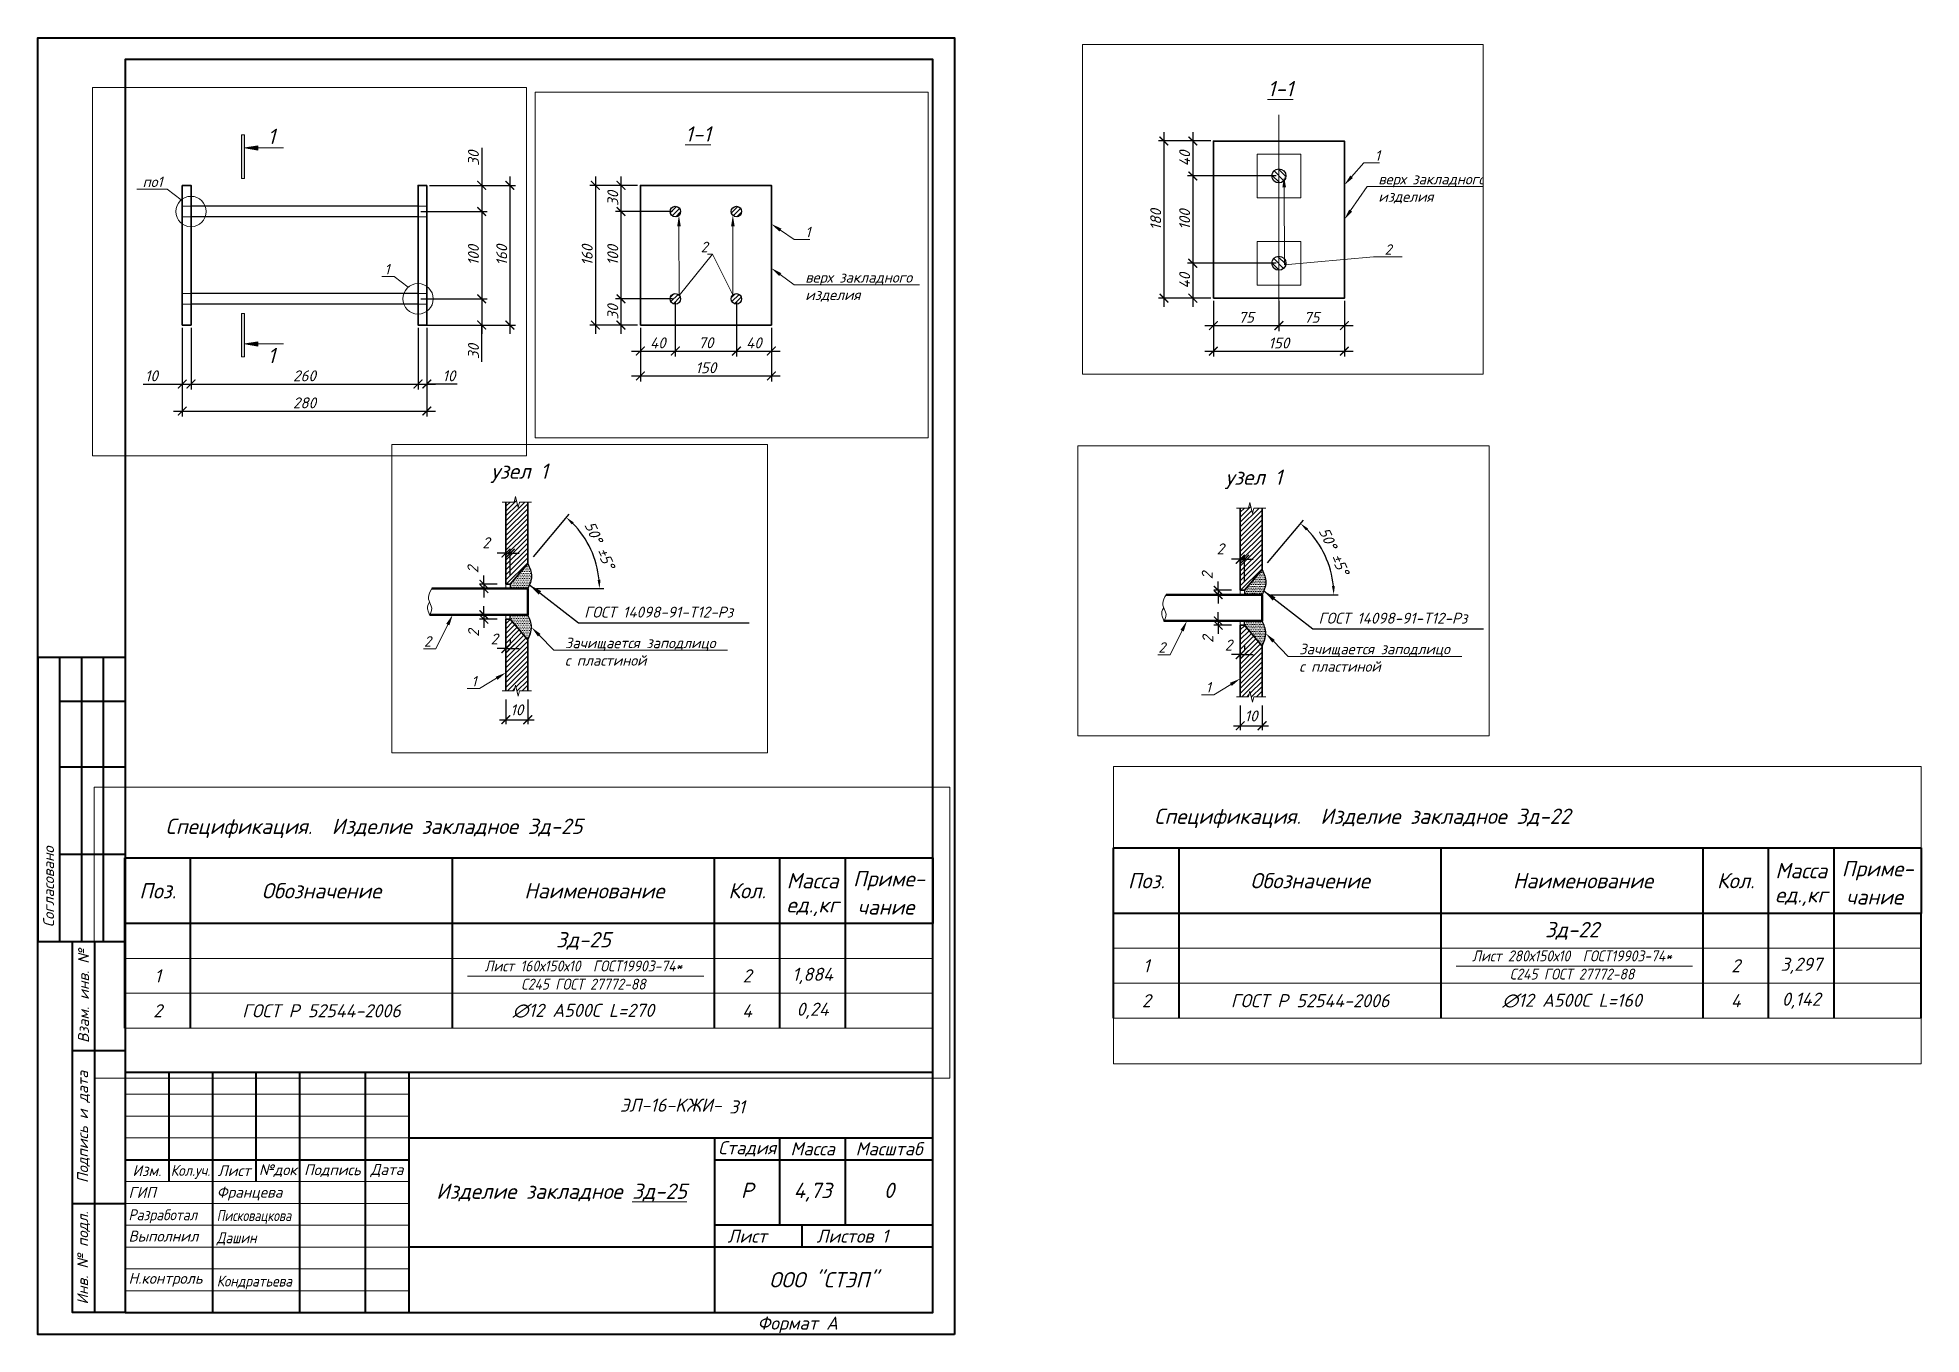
# Paper-space layout 'Зд-25' of a CAD drawing. Header units: millimetres. Extents: x -20 to 412, y -7 to 290.
# The model-space entities are those that its viewports show. They can reach past a viewport. Long polylines and large blocks are cut down to what shows.
import ezdxf
from ezdxf import colors
from ezdxf.entities.mleader import LeaderData, LeaderLine
from ezdxf.enums import TextEntityAlignment as Align
from ezdxf.math import Vec2, Vec3

# ---------------------------------------------------------------- set-up
doc = ezdxf.new("R2010")
doc.units = ezdxf.units.MM
doc.header["$PDMODE"] = 3
doc.linetypes.add('GOST2.303 5', pattern=[24, 20, -1.5, 1, -1.5])
doc.linetypes.add('HIDDEN', pattern=[0.375, 0.25, -0.125])
doc.layers.get('0').update_dxf_attribs({"lineweight": 5})
doc.layers.get('Defpoints').update_dxf_attribs({"lineweight": 0})
for name, color, linetype, lineweight in [('!!!Металл разрез', 7, 'Continuous', 35), ('#Dimensions', 7, 'Continuous', 9), ('#Арматура', 152, 'Continuous', 30), ('k_ Арм. Каркасы', 1, 'Continuous', 35), ('k_ Арматура', 3, 'Continuous', 50), ('k_ Выноски', 40, 'Continuous', 13), ('k_ Размеры', 7, 'Continuous', 15), ('k_ Рамка', 252, 'Continuous', 40), ('k_ Штриховка', 8, 'Continuous', 5), ('к_Сварка', 132, 'Continuous', 30)]:
    doc.layers.add(name, color=color, linetype=linetype, lineweight=lineweight)
doc.layers.add('NoPrint', color=18, linetype='Continuous', plot=False)
doc.styles.get("Standard").update_dxf_attribs({"font": 'arial.ttf'})
doc.styles.add('STEP PR', font='isocpeui.ttf')
doc.dimstyles.new('100!', dxfattribs={"dimscale": 100, "dimtxt": 2.5, "dimasz": 2, "dimexe": 1, "dimexo": 2, "dimgap": 0.7, "dimtad": 1, "dimdec": 4, "dimlfac": -1, "dimdsep": 46, "dimtxsty": 'Standard', "dimblk": 'ARCHTICK', "dimcen": 2, "dimdle": 1, "dimclrt": 1, "dimadec": 4, "dimazin": 0, "dimtfac": 1, "dimtdec": 4, "dimtofl": 0, "dimtmove": 1, "dimatfit": 3, "dimfxl": 1, "dimtolj": 1, "dimtzin": 0, "dimarcsym": 0})
doc.dimstyles.new('SPDS', dxfattribs={"dimscale": 10, "dimtxt": 2.5, "dimasz": 2, "dimexe": 1.25, "dimexo": 0.625, "dimtad": 1, "dimdec": 0, "dimrnd": 0.001, "dimtxsty": 'STEP PR', "dimblk": 'ARCHTICK', "dimcen": 2.5, "dimdle": 2, "dimclrd": 256, "dimclre": 256, "dimclrt": 7, "dimadec": 0, "dimazin": 2, "dimtfac": 0.75, "dimtdec": 0, "dimtmove": 1, "dimatfit": 3, "dimfxl": 1, "dimtolj": 1, "dimarcsym": 1})
doc.dimstyles.new('STEP PR', dxfattribs={"dimscale": 10, "dimtxt": 2.5, "dimasz": 2, "dimexe": 1, "dimexo": 2, "dimgap": 1, "dimtad": 1, "dimdec": 4, "dimlfac": -1, "dimtxsty": 'STEP PR', "dimblk": 'ARCHTICK', "dimcen": 2, "dimdle": 1.5, "dimclrt": 1, "dimadec": 0, "dimazin": 0, "dimtfac": 1, "dimtdec": 4, "dimtmove": 1, "dimatfit": 3, "dimldrblk": 'DOTSMALL', "dimfxl": 1, "dimtolj": 1, "dimtzin": 0, "dimarcsym": 0})

psp = doc.layouts.new('Зд-25')

# ---------------------------------------------------------------- texts
at = {"layer": 'k_ Выноски', "attachment_point": 5, "line_spacing_factor": 0.96, "style": 'STEP PR'}
for s, insert, char_height, width in [('31', (140.45, 44.86), 3, 15), ('{\\fISOCPEUR|b1|i1|c204|p34;Изделие закладное \\LЗд-25}', (100.26, 25.27), 3.5, 70), ('{\\fISOCPEUR|b1|i1|c204|p34;4,73}', (157.76, 25.33), 3.5, 15)]:
    psp.add_mtext(s, dxfattribs=dict(at, insert=insert, char_height=char_height, width=width))

msp = doc.modelspace()

# ---------------------------------------------------------------- texts
at = {"layer": '#Dimensions', "lineweight": 13, "char_height": 5, "width": 94.8739161, "attachment_point": 5, "style": 'STEP PR'}
for insert in [(20284.23715, 58633.00845), (139517.3723, 57615.4785)]:
    msp.add_mtext('ГОСТ 14098-91-T12-Рз ', dxfattribs=dict(at, insert=insert))
at = {"attachment_point": 5, "style": 'STEP PR'}
for s, insert, char_height, width in [('{\\W0.9;Лист 160х150х10  ГОСТ19903-74*\\PС245 ГОСТ 27772-88}', (152880.70333, 60004.25422), 250, 6000), ('1,884', (158130.70333, 59986.19614), 300, 1535.1078645), ('1', (143130.70333, 59986.19614), 300, 1535.1078645), ('2', (156630.70333, 59986.19614), 300, 1535.1078645), ('{\\W0.9;Лист 280х150х10  ГОСТ19903-74*\\PС245 ГОСТ 27772-88}', (31450.03612, 59616.32405), 250, 6000), ('3,297', (36700.03612, 59598.26597), 300, 1535.1078645), ('1', (21700.03612, 59598.26597), 300, 1535.1078645), ('2', (35200.03612, 59598.26597), 300, 1535.1078645), ('\\pt1500;0,24', (158130.70333, 59186.19614), 300, 1535.1078645), ('∅12 A500С L=270', (152880.70333, 59186.19614), 300, 6000), ('2', (143130.70333, 59186.19614), 300, 1535.1078645), ('ГОСТ Р 52544-2006', (146880.70333, 59186.19614), 300, 6000), ('4', (156630.70333, 59186.19614), 300, 1535.1078645), ('0,142', (36700.03612, 58798.26597), 300, 1535.1078645), ('∅12 A500С L=160', (31450.03612, 58798.26597), 300, 6000), ('2', (21700.03612, 58798.26597), 300, 1535.1078645), ('ГОСТ Р 52544-2006', (25450.03612, 58798.26597), 300, 6000), ('4', (35200.03612, 58798.26597), 300, 1535.1078645)]:
    msp.add_mtext(s, dxfattribs=dict(at, insert=insert, char_height=char_height, width=width))
at = {"color": 1, "char_height": 7, "attachment_point": 5, "style": 'STEP PR'}
for insert in [(20220.49511, 58696.65373), (139453.63026, 57679.12378)]:
    msp.add_mtext('\\A1;узел 1', dxfattribs=dict(at, insert=insert))
at = {"layer": 'k_ Размеры', "char_height": 17.5, "attachment_point": 5, "style": 'STEP PR'}
for insert in [(42477.83198, 58777.37592), (138771.82428, 57776.31193)]:
    msp.add_mtext('\\A1;{\\L1-1}', dxfattribs=dict(at, insert=insert))
at = {"layer": 'k_ Рамка', "char_height": 350, "width": 6000, "attachment_point": 5, "line_spacing_factor": 0.96, "style": 'STEP PR'}
for s, insert in [('{\\fISOCPEUR|b1|i1|c204|p34;Зд-25}', (152880.70333, 60785.93479)), ('{\\fISOCPEUR|b1|i1|c204|p34;Зд-22}', (31450.03612, 60398.00462))]:
    msp.add_mtext(s, dxfattribs=dict(at, insert=insert))

# ---------------------------------------------------------------- blocks, each defined once
blk = doc.blocks.new('*U611')
for p, q in [((5, -142), (5, -207)), ((10, -142), (10, -207)), ((15, -142), (15, -207)), ((5, -152), (20, -152)), ((5, -167), (20, -167)), ((5, -187), (20, -187)), ((13, -207), (13, -292)), ((8, -232), (20, -232)), ((30, -237), (30, -262)), ((40, -237), (40, -292)), ((50, -237), (50, -262)), ((60, -237), (60, -292)), ((75, -237), (75, -292)), ((85, -237), (85, -277)), ((155, -252), (155, -292)), ((170, -272), (170, -252)), ((185, -272), (185, -252)), ((20, -257), (85, -257)), ((155, -257), (205, -257)), ((8, -267), (20, -267)), ((85, -277), (85, -292))]:
    blk.add_line(p, q)
at = {"lineweight": 13}
for p, q in [((20, -242), (85, -242)), ((20, -247), (85, -247)), ((20, -252), (85, -252)), ((20, -262), (85, -262)), ((20, -267), (85, -267)), ((20, -272), (85, -272)), ((20, -277), (85, -277)), ((20, -282), (85, -282)), ((20, -287), (85, -287))]:
    blk.add_line(p, q, dxfattribs=at)
at = {"extrusion": (-1, 0, 0)}
blk.add_line((85, -252), (205, -252), dxfattribs=at)
at = {"linetype": 'Continuous'}
for p, q in [((205, -272), (155, -272)), ((175, -272), (175, -277))]:
    blk.add_line(p, q, dxfattribs=at)
for points in [[(210, -297), (0, -297), (0, 0), (210, 0)], [(20, -292), (205, -292), (205, -5), (20, -5)]]:
    blk.add_lwpolyline(points, close=True)
for points in [[(20, -142), (0, -142), (0, -207), (8, -207)], [(20, -292), (8, -292), (8, -207), (20, -207)], [(205, -237), (20, -237), (20, -292)], [(205, -277), (85, -277)]]:
    blk.add_lwpolyline(points)
at = {"style": 'STEP PR'}
blk.add_text('Р', height=3.5, dxfattribs=at).set_placement((162.5, -264.02), align=Align.MIDDLE_CENTER)
at = {"ltscale": 100, "char_height": 2.5, "attachment_point": 5, "rotation": 90, "style": 'STEP PR'}
for s, insert, width in [('Согласовано', (2.5, -194.5), 25), ('Взам. инв. №', (10.5, -219.5), 25), ('Подпись и дата', (10.5, -249.5), 35), ('Инв. № подл.', (10.5, -279.5), 25)]:
    blk.add_mtext(s, dxfattribs=dict(at, insert=insert, width=width))
at = {"attachment_point": 5, "style": 'STEP PR'}
for s, insert, char_height, width, line_spacing_factor in [('ЭЛ-16-KЖИ-', (145, -244.5), 3, 120, 1.2), ('ООО "СТЭП"', (180, -284.5), 3.5, 50, 1.071429)]:
    blk.add_mtext(s, dxfattribs=dict(at, insert=insert, char_height=char_height, width=width, line_spacing_factor=line_spacing_factor))
at = {"ltscale": 100, "style": 'STEP PR'}
for s, insert, char_height, width, attachment_point in [('Стадия', (162.5, -254.5), 3, 15, 5), ('Масса', (177.5, -254.5), 3, 15, 5), ('Масштаб', (195, -254.5), 3, 20, 5), ('Изм.', (25, -259.5), 2.5, 10, 5), ('{\\W0.9;Кол.уч.}', (35, -259.79), 2.5, 10, 5), ('Лист', (45, -259.5), 2.5, 10, 5), ('№док', (55, -259.5), 2.5, 10, 5), ('Подпись', (67.5, -259.5), 2.5, 15, 5), ('Дата', (80, -259.5), 2.5, 10, 5), ('Францева', (41.01, -264.77), 2.5, 18.9929, 4), ('ГИП', (20.8, -264.5), 2.5, 18.0984, 4), ('{\\W0.9;Разработал}', (20.8, -269.96), 2.5, 18.0984, 4), ('{\\W0.8;Писковацкова}', (41.01, -270.14), 2.5, 18.9929, 4), ('Выполнил', (20.8, -274.5), 2.5, 18.0984, 4), ('{\\W0.88;Дашин}', (41.01, -275.14), 2.5, 18.9929, 4), ('Лист', (162.5, -274.5), 3, 15, 5), ('Листов 1', (186.6, -274.5), 3, 25.3879, 5), ('Н.контроль', (20.8, -284.5), 2.5, 18.0984, 4), ('{\\W0.88;Кондратьева}', (41.01, -285.14), 2.5, 18.9929, 4)]:
    blk.add_mtext(s, dxfattribs=dict(at, insert=insert, char_height=char_height, width=width, attachment_point=attachment_point))
at = {"style": 'STEP PR'}
for tag, p in [('01', (158.62, -245.98)), ('ФОРМАТ', (164.85, -295.92))]:
    blk.add_attdef(tag, p, '', height=3, dxfattribs=at)
at = {"layer": 'NoPrint', "style": 'STEP PR'}
blk.add_text('0', height=3.5, dxfattribs=at).set_placement((195, -264.02), align=Align.MIDDLE_CENTER)
blk = doc.blocks.new('_ArchTick')
at = {"color": 0, "linetype": 'ByBlock', "const_width": 0.15}
blk.add_lwpolyline([(-0.5, -0.5), (0.5, 0.5)], dxfattribs=at)
blk = doc.blocks.new('*D172')
at = {"layer": '#Dimensions', "color": 0, "lineweight": -2, "transparency": 16777216}
for p, q in [((20214.27, 58660.02), (20210.27, 58660.02)), ((20214.27, 58649.78), (20214.27, 58662.02)), ((20214.27, 58660.02), (20216.27, 58660.02)), ((20216.27, 58649.78), (20216.27, 58662.02)), ((20216.27, 58660.02), (20220.27, 58660.02))]:
    blk.add_line(p, q, dxfattribs=at)
at = {"layer": 'Defpoints', "color": 0, "transparency": 16777216}
for p in [(20216.27, 58660.02), (20214.27, 58645.78), (20216.27, 58645.78)]:
    blk.add_point(p, dxfattribs=at)
at = {"layer": '#Dimensions', "color": 0, "lineweight": -2, "transparency": 16777216, "xscale": 4, "yscale": 4, "zscale": 4}
blk.add_blockref('_ArchTick', (20214.27, 58660.02), dxfattribs=at)
at = {"layer": '#Dimensions', "color": 0, "lineweight": -2, "transparency": 16777216, "xscale": 4, "yscale": 4, "zscale": 4, "rotation": 180}
blk.add_blockref('_ArchTick', (20216.27, 58660.02), dxfattribs=at)
at = {"layer": '#Dimensions', "color": 1, "transparency": 16777216, "insert": (20205.2, 58664.79), "char_height": 5, "attachment_point": 5, "style": 'STEP PR'}
blk.add_mtext('\\A1;2', dxfattribs=at)
blk = doc.blocks.new('_DotSmall')
at = {"color": 0, "linetype": 'ByBlock', "const_width": 0.5}
blk.add_lwpolyline([(-0.0625, 0, 1), (0.0625, 0, 1)], format="xyb", close=True, dxfattribs=at)
blk = doc.blocks.new('*D173')
at = {"layer": '#Dimensions', "color": 0, "lineweight": -2, "transparency": 16777216}
for p, q in [((20204.19, 58645.78), (20204.19, 58649.78)), ((20210.27, 58645.78), (20202.19, 58645.78)), ((20210.27, 58643.78), (20202.19, 58643.78)), ((20204.19, 58645.78), (20204.19, 58643.78)), ((20204.19, 58643.78), (20204.19, 58639.78))]:
    blk.add_line(p, q, dxfattribs=at)
at = {"layer": 'Defpoints', "color": 0, "transparency": 16777216}
for p in [(20204.19, 58643.78), (20214.27, 58645.78), (20214.27, 58643.78)]:
    blk.add_point(p, dxfattribs=at)
at = {"layer": '#Dimensions', "color": 0, "lineweight": -2, "transparency": 16777216, "xscale": 4, "yscale": 4, "zscale": 4}
for p, rotation in [((20204.19, 58645.78), 270), ((20204.19, 58643.78), 90)]:
    blk.add_blockref('_ArchTick', p, dxfattribs=dict(at, rotation=rotation))
at = {"layer": '#Dimensions', "color": 1, "transparency": 16777216, "insert": (20199.15, 58652.55), "char_height": 5, "attachment_point": 5, "rotation": 90, "style": 'STEP PR'}
blk.add_mtext('\\A1;2', dxfattribs=at)
blk = doc.blocks.new('*D174')
at = {"layer": '#Dimensions', "color": 0, "lineweight": -2, "transparency": 16777216}
for p, q in [((20214.27, 58625.78), (20214.27, 58614.31)), ((20214.27, 58616.31), (20210.27, 58616.31)), ((20214.27, 58616.31), (20216.27, 58616.31)), ((20216.27, 58620.31), (20216.27, 58618.31)), ((20216.27, 58616.31), (20220.27, 58616.31))]:
    blk.add_line(p, q, dxfattribs=at)
at = {"layer": 'Defpoints', "color": 0, "transparency": 16777216}
for p in [(20214.27, 58629.78), (20216.27, 58616.31), (20216.27, 58616.31)]:
    blk.add_point(p, dxfattribs=at)
at = {"layer": '#Dimensions', "color": 0, "lineweight": -2, "transparency": 16777216, "xscale": 4, "yscale": 4, "zscale": 4}
blk.add_blockref('_ArchTick', (20214.27, 58616.31), dxfattribs=at)
at = {"layer": '#Dimensions', "color": 0, "lineweight": -2, "transparency": 16777216, "xscale": 4, "yscale": 4, "zscale": 4, "rotation": 180}
blk.add_blockref('_ArchTick', (20216.27, 58616.31), dxfattribs=at)
at = {"layer": '#Dimensions', "color": 1, "transparency": 16777216, "insert": (20208.94, 58620.7), "char_height": 5, "attachment_point": 5, "style": 'STEP PR'}
blk.add_mtext('\\A1;2', dxfattribs=at)
blk = doc.blocks.new('*D175')
at = {"layer": '#Dimensions', "color": 0, "lineweight": -2, "transparency": 16777216}
for p, q in [((20204.19, 58631.78), (20204.19, 58635.78)), ((20210.27, 58631.78), (20202.19, 58631.78)), ((20210.27, 58629.78), (20202.19, 58629.78)), ((20204.19, 58631.78), (20204.19, 58629.78)), ((20204.19, 58629.78), (20204.19, 58625.78))]:
    blk.add_line(p, q, dxfattribs=at)
at = {"layer": 'Defpoints', "color": 0, "transparency": 16777216}
for p in [(20204.19, 58629.78), (20214.27, 58631.78), (20214.27, 58629.78)]:
    blk.add_point(p, dxfattribs=at)
at = {"layer": '#Dimensions', "color": 0, "lineweight": -2, "transparency": 16777216, "xscale": 4, "yscale": 4, "zscale": 4}
for p, rotation in [((20204.19, 58631.78), 270), ((20204.19, 58629.78), 90)]:
    blk.add_blockref('_ArchTick', p, dxfattribs=dict(at, rotation=rotation))
at = {"layer": '#Dimensions', "color": 1, "transparency": 16777216, "insert": (20199.45, 58623.41), "char_height": 5, "attachment_point": 5, "rotation": 90, "style": 'STEP PR'}
blk.add_mtext('\\A1;2', dxfattribs=at)
blk = doc.blocks.new('*D176')
at = {"layer": '#Dimensions', "color": 0, "lineweight": -2, "transparency": 16777216}
for p, q in [((20226.84, 58658.38), (20243.22, 58677.9)), ((20228.27, 58643.78), (20259.13, 58643.78))]:
    blk.add_line(p, q, dxfattribs=at)
blk.add_arc((20214.59, 58643.78), 42.54, 5.38922, 44.61078, dxfattribs=at)
at = {"layer": '#Dimensions', "color": 0, "transparency": 16777216}
for points in [[(20244.42, 58673.17), (20245.33, 58674.15), (20241.94, 58676.37)], [(20257.61, 58647.81), (20256.28, 58647.74), (20257.13, 58643.78)]]:
    blk.add_solid(points, dxfattribs=at)
at = {"layer": 'Defpoints', "color": 0, "transparency": 16777216}
for p in [(20224.27, 58655.31), (20255.35, 58655.98), (20180.31, 58643.78), (20216.27, 58645.78), (20224.27, 58643.78)]:
    blk.add_point(p, dxfattribs=at)
at = {"layer": '#Dimensions', "color": 1, "transparency": 16777216, "insert": (20257.23, 58663.66), "char_height": 5, "attachment_point": 5, "rotation": 295, "style": 'STEP PR'}
blk.add_mtext('\\A1;50° ±5°', dxfattribs=at)
blk = doc.blocks.new('*U170')
at = {"color": 0, "linetype": 'ByBlock', "lineweight": -2}
for p, q in [((2.75, 0), (3.0625, 1.25)), ((3.0625, 1.25), (3.6875, -1.25)), ((2.75, 0), (0, 0)), ((3.6875, -1.25), (4, 0)), ((6.75, 0), (4, 0))]:
    blk.add_line(p, q, dxfattribs=at)
blk = doc.blocks.new('*U171')
at = {"color": 0, "linetype": 'ByBlock', "lineweight": -2}
for p, q in [((2.75, 0), (3.0625, 1.25)), ((3.0625, 1.25), (3.6875, -1.25)), ((2.75, 0), (0, 0)), ((3.6875, -1.25), (4, 0)), ((6.75, 0), (4, 0))]:
    blk.add_line(p, q, dxfattribs=at)
blk = doc.blocks.new('*D177')
at = {"layer": '#Dimensions', "color": 0, "lineweight": -2, "transparency": 16777216}
for p, q in [((20214.27, 58593.02), (20214.27, 58581.74)), ((20224.27, 58593.02), (20224.27, 58581.74)), ((20211.27, 58583.74), (20227.27, 58583.74))]:
    blk.add_line(p, q, dxfattribs=at)
at = {"layer": 'Defpoints', "color": 0, "transparency": 16777216}
for p in [(20214.27, 58597.02), (20224.27, 58597.02), (20224.27, 58583.74)]:
    blk.add_point(p, dxfattribs=at)
at = {"layer": '#Dimensions', "color": 0, "lineweight": -2, "transparency": 16777216, "xscale": 4, "yscale": 4, "zscale": 4, "rotation": 180}
blk.add_blockref('_ArchTick', (20214.27, 58583.74), dxfattribs=at)
at = {"layer": '#Dimensions', "color": 0, "lineweight": -2, "transparency": 16777216, "xscale": 4, "yscale": 4, "zscale": 4}
blk.add_blockref('_ArchTick', (20224.27, 58583.74), dxfattribs=at)
at = {"layer": '#Dimensions', "color": 1, "transparency": 16777216, "insert": (20219.27, 58588.24), "char_height": 5, "attachment_point": 5, "style": 'STEP PR'}
blk.add_mtext('\\A1;10', dxfattribs=at)
blk = doc.blocks.new('*U179')
for p, q in [((-18500, -1500), (0, -1500)), ((-18500, -3000), (-18500, -1500)), ((-17000, -3000), (-17000, -1500)), ((-11000, -3000), (-11000, -1500)), ((-5000, -3000), (-5000, -1500)), ((-3500, -3000), (-3500, -1500)), ((-2000, -3000), (-2000, -1500)), ((0, -1500), (0, -3000)), ((0, -3000), (-18500, -3000)), ((-18500, -5400), (-18500, -3000)), ((-17000, -5400), (-17000, -3000)), ((-11000, -5400), (-11000, -3000)), ((-5000, -5400), (-5000, -3000)), ((-3500, -5400), (-3500, -3000)), ((-2000, -5400), (-2000, -3000)), ((0, -5400), (0, -3000))]:
    blk.add_line(p, q)
at = {"color": 8, "lineweight": 20}
for p, q in [((0, -3800), (-18500, -3800)), ((0, -4600), (-18500, -4600)), ((0, -5400), (-18500, -5400))]:
    blk.add_line(p, q, dxfattribs=at)
at = {"style": 'STEP PR'}
for s, p in [('Приме-', (-1000, -2021.23)), ('Масса', (-2750, -2021.23)), ('Поз.', (-17750, -2250)), ('Обозначение', (-14000, -2250)), ('Наименование', (-7750, -2250)), ('Кол.', (-4250, -2250)), ('ед.,кг', (-2750, -2613.37)), ('чание', (-1073.22, -2621.88))]:
    blk.add_text(s, height=350, dxfattribs=at).set_placement(p, align=Align.MIDDLE)
at = {"style": 'STEP PR', "flags": 8}
blk.add_attdef('СПЕЦИФИКАЦИЯ', (-18462.61, -949.74), '', height=400, dxfattribs=at)
blk = doc.blocks.new('*U183')
at = {"layer": '#Арматура', "lineweight": 0}
h = blk.add_hatch(dxfattribs=at)
h.set_pattern_fill('ANSI31', scale=1.6)
edge = h.paths.add_edge_path()
edge.add_arc((0, 8), 8, 0, 360)
blk.add_circle((0, 8), 8)
blk = doc.blocks.new('*D184')
at = {"layer": '#Dimensions', "lineweight": -2, "transparency": 16777216}
for p, q in [((42401.06, 58534.29), (42401.06, 58470.46)), ((42551.06, 58534.29), (42551.06, 58470.46)), ((42391.06, 58476.71), (42561.06, 58476.71))]:
    blk.add_line(p, q, dxfattribs=at)
at = {"layer": 'Defpoints', "color": 0, "transparency": 16777216}
for p in [(42401.06, 58537.42), (42551.06, 58537.42), (42551.06, 58476.71)]:
    blk.add_point(p, dxfattribs=at)
at = {"layer": '#Dimensions', "lineweight": -2, "transparency": 16777216, "xscale": 10, "yscale": 10, "zscale": 10, "rotation": 180}
blk.add_blockref('_ArchTick', (42401.06, 58476.71), dxfattribs=at)
at = {"layer": '#Dimensions', "lineweight": -2, "transparency": 16777216, "xscale": 10, "yscale": 10, "zscale": 10}
blk.add_blockref('_ArchTick', (42551.06, 58476.71), dxfattribs=at)
at = {"layer": '#Dimensions', "color": 7, "transparency": 16777216, "insert": (42476.06, 58486.08), "char_height": 12.5, "attachment_point": 5, "style": 'STEP PR'}
blk.add_mtext('\\A1;150', dxfattribs=at)
blk = doc.blocks.new('*D191')
at = {"layer": '#Dimensions', "lineweight": -2, "transparency": 16777216}
for p, q in [((42344.38, 58727.42), (42344.38, 58527.42)), ((42397.94, 58717.42), (42338.13, 58717.42)), ((42397.94, 58537.42), (42338.13, 58537.42))]:
    blk.add_line(p, q, dxfattribs=at)
at = {"layer": 'Defpoints', "color": 0, "transparency": 16777216}
for p in [(42401.06, 58717.42), (42344.38, 58537.42), (42401.06, 58537.42)]:
    blk.add_point(p, dxfattribs=at)
at = {"layer": '#Dimensions', "lineweight": -2, "transparency": 16777216, "xscale": 10, "yscale": 10, "zscale": 10}
for p, rotation in [((42344.38, 58717.42), 90), ((42344.38, 58537.42), 270)]:
    blk.add_blockref('_ArchTick', p, dxfattribs=dict(at, rotation=rotation))
at = {"layer": '#Dimensions', "color": 7, "transparency": 16777216, "insert": (42335.01, 58627.42), "char_height": 12.5, "attachment_point": 5, "rotation": 90, "style": 'STEP PR'}
blk.add_mtext('\\A1;180', dxfattribs=at)
blk = doc.blocks.new('*D192')
at = {"layer": '#Dimensions', "lineweight": -2, "transparency": 16777216}
for p, q in [((42401.06, 58534.29), (42401.06, 58499.75)), ((42476.06, 58534.29), (42476.06, 58499.75)), ((42391.06, 58506), (42486.06, 58506))]:
    blk.add_line(p, q, dxfattribs=at)
at = {"layer": 'Defpoints', "color": 0, "transparency": 16777216}
for p in [(42401.06, 58537.42), (42476.06, 58537.42), (42476.06, 58506)]:
    blk.add_point(p, dxfattribs=at)
at = {"layer": '#Dimensions', "lineweight": -2, "transparency": 16777216, "xscale": 10, "yscale": 10, "zscale": 10, "rotation": 180}
blk.add_blockref('_ArchTick', (42401.06, 58506), dxfattribs=at)
at = {"layer": '#Dimensions', "lineweight": -2, "transparency": 16777216, "xscale": 10, "yscale": 10, "zscale": 10}
blk.add_blockref('_ArchTick', (42476.06, 58506), dxfattribs=at)
at = {"layer": '#Dimensions', "color": 7, "transparency": 16777216, "insert": (42438.56, 58515.46), "char_height": 12.5, "attachment_point": 5, "style": 'STEP PR'}
blk.add_mtext('\\A1;75', dxfattribs=at)
blk = doc.blocks.new('*D193')
at = {"layer": '#Dimensions', "lineweight": -2, "transparency": 16777216}
for p, q in [((42476.06, 58534.29), (42476.06, 58499.75)), ((42551.06, 58534.29), (42551.06, 58499.75)), ((42466.06, 58506), (42561.06, 58506))]:
    blk.add_line(p, q, dxfattribs=at)
at = {"layer": 'Defpoints', "color": 0, "transparency": 16777216}
for p in [(42476.06, 58537.42), (42551.06, 58537.42), (42551.06, 58506)]:
    blk.add_point(p, dxfattribs=at)
at = {"layer": '#Dimensions', "lineweight": -2, "transparency": 16777216, "xscale": 10, "yscale": 10, "zscale": 10, "rotation": 180}
blk.add_blockref('_ArchTick', (42476.06, 58506), dxfattribs=at)
at = {"layer": '#Dimensions', "lineweight": -2, "transparency": 16777216, "xscale": 10, "yscale": 10, "zscale": 10}
blk.add_blockref('_ArchTick', (42551.06, 58506), dxfattribs=at)
at = {"layer": '#Dimensions', "color": 7, "transparency": 16777216, "insert": (42513.56, 58515.46), "char_height": 12.5, "attachment_point": 5, "style": 'STEP PR'}
blk.add_mtext('\\A1;75', dxfattribs=at)
blk = doc.blocks.new('*D194')
at = {"layer": '#Dimensions', "lineweight": -2, "transparency": 16777216}
for p, q in [((42377.48, 58727.42), (42377.48, 58667.42)), ((42397.94, 58717.42), (42371.23, 58717.42)), ((42472.94, 58677.42), (42371.23, 58677.42))]:
    blk.add_line(p, q, dxfattribs=at)
at = {"layer": 'Defpoints', "color": 0, "transparency": 16777216}
for p in [(42401.06, 58717.42), (42377.48, 58677.42), (42476.06, 58677.42)]:
    blk.add_point(p, dxfattribs=at)
at = {"layer": '#Dimensions', "lineweight": -2, "transparency": 16777216, "xscale": 10, "yscale": 10, "zscale": 10}
for p, rotation in [((42377.48, 58717.42), 90), ((42377.48, 58677.42), 270)]:
    blk.add_blockref('_ArchTick', p, dxfattribs=dict(at, rotation=rotation))
at = {"layer": '#Dimensions', "color": 7, "transparency": 16777216, "insert": (42368.11, 58697.42), "char_height": 12.5, "attachment_point": 5, "rotation": 90, "style": 'STEP PR'}
blk.add_mtext('\\A1;40', dxfattribs=at)
blk = doc.blocks.new('*D195')
at = {"layer": '#Dimensions', "lineweight": -2, "transparency": 16777216}
for p, q in [((42377.48, 58687.42), (42377.48, 58567.42)), ((42472.94, 58677.42), (42371.23, 58677.42)), ((42472.94, 58577.42), (42371.23, 58577.42))]:
    blk.add_line(p, q, dxfattribs=at)
at = {"layer": 'Defpoints', "color": 0, "transparency": 16777216}
for p in [(42476.06, 58677.42), (42377.48, 58577.42), (42476.06, 58577.42)]:
    blk.add_point(p, dxfattribs=at)
at = {"layer": '#Dimensions', "lineweight": -2, "transparency": 16777216, "xscale": 10, "yscale": 10, "zscale": 10}
for p, rotation in [((42377.48, 58677.42), 90), ((42377.48, 58577.42), 270)]:
    blk.add_blockref('_ArchTick', p, dxfattribs=dict(at, rotation=rotation))
at = {"layer": '#Dimensions', "color": 7, "transparency": 16777216, "insert": (42368.11, 58627.42), "char_height": 12.5, "attachment_point": 5, "rotation": 90, "style": 'STEP PR'}
blk.add_mtext('\\A1;100', dxfattribs=at)
blk = doc.blocks.new('*D196')
at = {"layer": '#Dimensions', "lineweight": -2, "transparency": 16777216}
for p, q in [((42377.48, 58587.42), (42377.48, 58527.42)), ((42472.94, 58577.42), (42371.23, 58577.42)), ((42397.94, 58537.42), (42371.23, 58537.42))]:
    blk.add_line(p, q, dxfattribs=at)
at = {"layer": 'Defpoints', "color": 0, "transparency": 16777216}
for p in [(42476.06, 58577.42), (42377.48, 58537.42), (42401.06, 58537.42)]:
    blk.add_point(p, dxfattribs=at)
at = {"layer": '#Dimensions', "lineweight": -2, "transparency": 16777216, "xscale": 10, "yscale": 10, "zscale": 10}
for p, rotation in [((42377.48, 58577.42), 90), ((42377.48, 58537.42), 270)]:
    blk.add_blockref('_ArchTick', p, dxfattribs=dict(at, rotation=rotation))
at = {"layer": '#Dimensions', "color": 7, "transparency": 16777216, "insert": (42368.11, 58557.42), "char_height": 12.5, "attachment_point": 5, "rotation": 90, "style": 'STEP PR'}
blk.add_mtext('\\A1;40', dxfattribs=at)
blk = doc.blocks.new('*U55')
at = {"layer": '#Арматура', "lineweight": 0}
h = blk.add_hatch(dxfattribs=at)
h.set_pattern_fill('ANSI31', scale=1.2)
edge = h.paths.add_edge_path()
edge.add_arc((0, 6), 6, 0, 360)
blk.add_circle((0, 6), 6)
blk = doc.blocks.new('*D376')
at = {"layer": '#Dimensions', "lineweight": -2, "transparency": 16777216}
for p, q in [((138683.6, 57727.49), (138683.6, 57677.49)), ((138702.68, 57717.49), (138677.35, 57717.49)), ((138742.68, 57687.49), (138677.35, 57687.49))]:
    blk.add_line(p, q, dxfattribs=at)
at = {"layer": 'Defpoints', "color": 0, "transparency": 16777216}
for p in [(138705.81, 57717.49), (138683.6, 57687.49), (138745.81, 57687.49)]:
    blk.add_point(p, dxfattribs=at)
at = {"layer": '#Dimensions', "lineweight": -2, "transparency": 16777216, "xscale": 10, "yscale": 10, "zscale": 10}
for p, rotation in [((138683.6, 57717.49), 90), ((138683.6, 57687.49), 270)]:
    blk.add_blockref('_ArchTick', p, dxfattribs=dict(at, rotation=rotation))
at = {"layer": '#Dimensions', "color": 7, "transparency": 16777216, "insert": (138674.22, 57702.49), "char_height": 12.5, "attachment_point": 5, "rotation": 90, "style": 'STEP PR'}
blk.add_mtext('\\A1;30', dxfattribs=at)
blk = doc.blocks.new('*D377')
at = {"layer": '#Dimensions', "lineweight": -2, "transparency": 16777216}
for p, q in [((138683.6, 57697.49), (138683.6, 57577.49)), ((138742.68, 57687.49), (138677.35, 57687.49)), ((138742.68, 57587.49), (138677.35, 57587.49))]:
    blk.add_line(p, q, dxfattribs=at)
at = {"layer": 'Defpoints', "color": 0, "transparency": 16777216}
for p in [(138745.81, 57687.49), (138683.6, 57587.49), (138745.81, 57587.49)]:
    blk.add_point(p, dxfattribs=at)
at = {"layer": '#Dimensions', "lineweight": -2, "transparency": 16777216, "xscale": 10, "yscale": 10, "zscale": 10}
for p, rotation in [((138683.6, 57687.49), 90), ((138683.6, 57587.49), 270)]:
    blk.add_blockref('_ArchTick', p, dxfattribs=dict(at, rotation=rotation))
at = {"layer": '#Dimensions', "color": 7, "transparency": 16777216, "insert": (138674.22, 57637.49), "char_height": 12.5, "attachment_point": 5, "rotation": 90, "style": 'STEP PR'}
blk.add_mtext('\\A1;100', dxfattribs=at)
blk = doc.blocks.new('*D378')
at = {"layer": '#Dimensions', "lineweight": -2, "transparency": 16777216}
for p, q in [((138683.6, 57597.49), (138683.6, 57547.49)), ((138742.68, 57587.49), (138677.35, 57587.49)), ((138702.68, 57557.49), (138677.35, 57557.49))]:
    blk.add_line(p, q, dxfattribs=at)
at = {"layer": 'Defpoints', "color": 0, "transparency": 16777216}
for p in [(138745.81, 57587.49), (138683.6, 57557.49), (138705.81, 57557.49)]:
    blk.add_point(p, dxfattribs=at)
at = {"layer": '#Dimensions', "lineweight": -2, "transparency": 16777216, "xscale": 10, "yscale": 10, "zscale": 10}
for p, rotation in [((138683.6, 57587.49), 90), ((138683.6, 57557.49), 270)]:
    blk.add_blockref('_ArchTick', p, dxfattribs=dict(at, rotation=rotation))
at = {"layer": '#Dimensions', "color": 7, "transparency": 16777216, "insert": (138674.22, 57572.49), "char_height": 12.5, "attachment_point": 5, "rotation": 90, "style": 'STEP PR'}
blk.add_mtext('\\A1;30', dxfattribs=at)
blk = doc.blocks.new('*D379')
at = {"layer": '#Dimensions', "lineweight": -2, "transparency": 16777216}
for p, q in [((138745.81, 57584.37), (138745.81, 57521.5)), ((138705.81, 57554.37), (138705.81, 57521.5)), ((138695.81, 57527.75), (138755.81, 57527.75))]:
    blk.add_line(p, q, dxfattribs=at)
at = {"layer": 'Defpoints', "color": 0, "transparency": 16777216}
for p in [(138745.81, 57587.49), (138705.81, 57557.49), (138745.81, 57527.75)]:
    blk.add_point(p, dxfattribs=at)
at = {"layer": '#Dimensions', "lineweight": -2, "transparency": 16777216, "xscale": 10, "yscale": 10, "zscale": 10, "rotation": 180}
blk.add_blockref('_ArchTick', (138705.81, 57527.75), dxfattribs=at)
at = {"layer": '#Dimensions', "lineweight": -2, "transparency": 16777216, "xscale": 10, "yscale": 10, "zscale": 10}
blk.add_blockref('_ArchTick', (138745.81, 57527.75), dxfattribs=at)
at = {"layer": '#Dimensions', "color": 7, "transparency": 16777216, "insert": (138725.81, 57537.12), "char_height": 12.5, "attachment_point": 5, "style": 'STEP PR'}
blk.add_mtext('\\A1;40', dxfattribs=at)
blk = doc.blocks.new('*D380')
at = {"layer": '#Dimensions', "lineweight": -2, "transparency": 16777216}
for p, q in [((138745.81, 57584.37), (138745.81, 57521.5)), ((138815.81, 57584.37), (138815.81, 57521.5)), ((138735.81, 57527.75), (138825.81, 57527.75))]:
    blk.add_line(p, q, dxfattribs=at)
at = {"layer": 'Defpoints', "color": 0, "transparency": 16777216}
for p in [(138745.81, 57587.49), (138815.81, 57587.49), (138815.81, 57527.75)]:
    blk.add_point(p, dxfattribs=at)
at = {"layer": '#Dimensions', "lineweight": -2, "transparency": 16777216, "xscale": 10, "yscale": 10, "zscale": 10, "rotation": 180}
blk.add_blockref('_ArchTick', (138745.81, 57527.75), dxfattribs=at)
at = {"layer": '#Dimensions', "lineweight": -2, "transparency": 16777216, "xscale": 10, "yscale": 10, "zscale": 10}
blk.add_blockref('_ArchTick', (138815.81, 57527.75), dxfattribs=at)
at = {"layer": '#Dimensions', "color": 7, "transparency": 16777216, "insert": (138780.81, 57537.2), "char_height": 12.5, "attachment_point": 5, "style": 'STEP PR'}
blk.add_mtext('\\A1;70', dxfattribs=at)
blk = doc.blocks.new('*D381')
at = {"layer": '#Dimensions', "lineweight": -2, "transparency": 16777216}
for p, q in [((138815.81, 57584.37), (138815.81, 57521.5)), ((138855.81, 57554.37), (138855.81, 57521.5)), ((138805.81, 57527.75), (138865.81, 57527.75))]:
    blk.add_line(p, q, dxfattribs=at)
at = {"layer": 'Defpoints', "color": 0, "transparency": 16777216}
for p in [(138815.81, 57587.49), (138855.81, 57557.49), (138855.81, 57527.75)]:
    blk.add_point(p, dxfattribs=at)
at = {"layer": '#Dimensions', "lineweight": -2, "transparency": 16777216, "xscale": 10, "yscale": 10, "zscale": 10, "rotation": 180}
blk.add_blockref('_ArchTick', (138815.81, 57527.75), dxfattribs=at)
at = {"layer": '#Dimensions', "lineweight": -2, "transparency": 16777216, "xscale": 10, "yscale": 10, "zscale": 10}
blk.add_blockref('_ArchTick', (138855.81, 57527.75), dxfattribs=at)
at = {"layer": '#Dimensions', "color": 7, "transparency": 16777216, "insert": (138835.81, 57537.12), "char_height": 12.5, "attachment_point": 5, "style": 'STEP PR'}
blk.add_mtext('\\A1;40', dxfattribs=at)
blk = doc.blocks.new('*D382')
at = {"layer": '#Dimensions', "lineweight": -2, "transparency": 16777216}
for p, q in [((138654.27, 57727.49), (138654.27, 57547.49)), ((138702.68, 57717.49), (138648.02, 57717.49)), ((138702.68, 57557.49), (138648.02, 57557.49))]:
    blk.add_line(p, q, dxfattribs=at)
at = {"layer": 'Defpoints', "color": 0, "transparency": 16777216}
for p in [(138705.81, 57717.49), (138654.27, 57557.49), (138705.81, 57557.49)]:
    blk.add_point(p, dxfattribs=at)
at = {"layer": '#Dimensions', "lineweight": -2, "transparency": 16777216, "xscale": 10, "yscale": 10, "zscale": 10}
for p, rotation in [((138654.27, 57717.49), 90), ((138654.27, 57557.49), 270)]:
    blk.add_blockref('_ArchTick', p, dxfattribs=dict(at, rotation=rotation))
at = {"layer": '#Dimensions', "color": 7, "transparency": 16777216, "insert": (138644.89, 57637.49), "char_height": 12.5, "attachment_point": 5, "rotation": 90, "style": 'STEP PR'}
blk.add_mtext('\\A1;160', dxfattribs=at)
blk = doc.blocks.new('*D383')
at = {"layer": '#Dimensions', "lineweight": -2, "transparency": 16777216}
for p, q in [((138705.81, 57554.37), (138705.81, 57492.97)), ((138855.81, 57554.37), (138855.81, 57492.97)), ((138695.81, 57499.22), (138865.81, 57499.22))]:
    blk.add_line(p, q, dxfattribs=at)
at = {"layer": 'Defpoints', "color": 0, "transparency": 16777216}
for p in [(138705.81, 57557.49), (138855.81, 57557.49), (138855.81, 57499.22)]:
    blk.add_point(p, dxfattribs=at)
at = {"layer": '#Dimensions', "lineweight": -2, "transparency": 16777216, "xscale": 10, "yscale": 10, "zscale": 10, "rotation": 180}
blk.add_blockref('_ArchTick', (138705.81, 57499.22), dxfattribs=at)
at = {"layer": '#Dimensions', "lineweight": -2, "transparency": 16777216, "xscale": 10, "yscale": 10, "zscale": 10}
blk.add_blockref('_ArchTick', (138855.81, 57499.22), dxfattribs=at)
at = {"layer": '#Dimensions', "color": 7, "transparency": 16777216, "insert": (138780.81, 57508.59), "char_height": 12.5, "attachment_point": 5, "style": 'STEP PR'}
blk.add_mtext('\\A1;150', dxfattribs=at)
blk = doc.blocks.new('*D370')
at = {"layer": '#Dimensions', "color": 0, "lineweight": -2, "transparency": 16777216}
for p, q in [((139447.4, 57642.49), (139443.4, 57642.49)), ((139447.4, 57632.25), (139447.4, 57644.49)), ((139447.4, 57642.49), (139449.4, 57642.49)), ((139449.4, 57632.25), (139449.4, 57644.49)), ((139449.4, 57642.49), (139453.4, 57642.49))]:
    blk.add_line(p, q, dxfattribs=at)
at = {"layer": 'Defpoints', "color": 0, "transparency": 16777216}
for p in [(139449.4, 57642.49), (139447.4, 57628.25), (139449.4, 57628.25)]:
    blk.add_point(p, dxfattribs=at)
at = {"layer": '#Dimensions', "color": 0, "lineweight": -2, "transparency": 16777216, "xscale": 4, "yscale": 4, "zscale": 4}
blk.add_blockref('_ArchTick', (139447.4, 57642.49), dxfattribs=at)
at = {"layer": '#Dimensions', "color": 0, "lineweight": -2, "transparency": 16777216, "xscale": 4, "yscale": 4, "zscale": 4, "rotation": 180}
blk.add_blockref('_ArchTick', (139449.4, 57642.49), dxfattribs=at)
at = {"layer": '#Dimensions', "color": 1, "transparency": 16777216, "insert": (139438.34, 57647.26), "char_height": 5, "attachment_point": 5, "style": 'STEP PR'}
blk.add_mtext('\\A1;2', dxfattribs=at)
blk = doc.blocks.new('*D371')
at = {"layer": '#Dimensions', "color": 0, "lineweight": -2, "transparency": 16777216}
for p, q in [((139437.32, 57628.25), (139437.32, 57632.25)), ((139443.4, 57628.25), (139435.32, 57628.25)), ((139443.4, 57626.25), (139435.32, 57626.25)), ((139437.32, 57628.25), (139437.32, 57626.25)), ((139437.32, 57626.25), (139437.32, 57622.25))]:
    blk.add_line(p, q, dxfattribs=at)
at = {"layer": 'Defpoints', "color": 0, "transparency": 16777216}
for p in [(139437.32, 57626.25), (139447.4, 57628.25), (139447.4, 57626.25)]:
    blk.add_point(p, dxfattribs=at)
at = {"layer": '#Dimensions', "color": 0, "lineweight": -2, "transparency": 16777216, "xscale": 4, "yscale": 4, "zscale": 4}
for p, rotation in [((139437.32, 57628.25), 270), ((139437.32, 57626.25), 90)]:
    blk.add_blockref('_ArchTick', p, dxfattribs=dict(at, rotation=rotation))
at = {"layer": '#Dimensions', "color": 1, "transparency": 16777216, "insert": (139432.28, 57635.02), "char_height": 5, "attachment_point": 5, "rotation": 90, "style": 'STEP PR'}
blk.add_mtext('\\A1;2', dxfattribs=at)
blk = doc.blocks.new('*D372')
at = {"layer": '#Dimensions', "color": 0, "lineweight": -2, "transparency": 16777216}
for p, q in [((139447.4, 57608.25), (139447.4, 57596.78)), ((139447.4, 57598.78), (139443.4, 57598.78)), ((139447.4, 57598.78), (139449.4, 57598.78)), ((139449.4, 57602.78), (139449.4, 57600.78)), ((139449.4, 57598.78), (139453.4, 57598.78))]:
    blk.add_line(p, q, dxfattribs=at)
at = {"layer": 'Defpoints', "color": 0, "transparency": 16777216}
for p in [(139447.4, 57612.25), (139449.4, 57598.78), (139449.4, 57598.78)]:
    blk.add_point(p, dxfattribs=at)
at = {"layer": '#Dimensions', "color": 0, "lineweight": -2, "transparency": 16777216, "xscale": 4, "yscale": 4, "zscale": 4}
blk.add_blockref('_ArchTick', (139447.4, 57598.78), dxfattribs=at)
at = {"layer": '#Dimensions', "color": 0, "lineweight": -2, "transparency": 16777216, "xscale": 4, "yscale": 4, "zscale": 4, "rotation": 180}
blk.add_blockref('_ArchTick', (139449.4, 57598.78), dxfattribs=at)
at = {"layer": '#Dimensions', "color": 1, "transparency": 16777216, "insert": (139442.08, 57603.17), "char_height": 5, "attachment_point": 5, "style": 'STEP PR'}
blk.add_mtext('\\A1;2', dxfattribs=at)
blk = doc.blocks.new('*D373')
at = {"layer": '#Dimensions', "color": 0, "lineweight": -2, "transparency": 16777216}
for p, q in [((139443.4, 57614.25), (139435.32, 57614.25)), ((139437.32, 57614.25), (139437.32, 57618.25)), ((139437.32, 57614.25), (139437.32, 57612.25)), ((139443.4, 57612.25), (139435.32, 57612.25)), ((139437.32, 57612.25), (139437.32, 57608.25))]:
    blk.add_line(p, q, dxfattribs=at)
at = {"layer": 'Defpoints', "color": 0, "transparency": 16777216}
for p in [(139447.4, 57614.25), (139437.32, 57612.25), (139447.4, 57612.25)]:
    blk.add_point(p, dxfattribs=at)
at = {"layer": '#Dimensions', "color": 0, "lineweight": -2, "transparency": 16777216, "xscale": 4, "yscale": 4, "zscale": 4}
for p, rotation in [((139437.32, 57614.25), 270), ((139437.32, 57612.25), 90)]:
    blk.add_blockref('_ArchTick', p, dxfattribs=dict(at, rotation=rotation))
at = {"layer": '#Dimensions', "color": 1, "transparency": 16777216, "insert": (139432.58, 57605.88), "char_height": 5, "attachment_point": 5, "rotation": 90, "style": 'STEP PR'}
blk.add_mtext('\\A1;2', dxfattribs=at)
blk = doc.blocks.new('*D374')
at = {"layer": '#Dimensions', "color": 0, "lineweight": -2, "transparency": 16777216}
for p, q in [((139459.98, 57640.85), (139476.36, 57660.37)), ((139461.4, 57626.25), (139492.27, 57626.25))]:
    blk.add_line(p, q, dxfattribs=at)
blk.add_arc((139447.73, 57626.25), 42.54, 5.38922, 44.61078, dxfattribs=at)
at = {"layer": '#Dimensions', "color": 0, "transparency": 16777216}
for points in [[(139477.56, 57655.64), (139478.46, 57656.62), (139475.07, 57658.84)], [(139490.75, 57630.28), (139489.41, 57630.21), (139490.27, 57626.25)]]:
    blk.add_solid(points, dxfattribs=at)
at = {"layer": 'Defpoints', "color": 0, "transparency": 16777216}
for p in [(139457.4, 57637.78), (139488.48, 57638.45), (139413.44, 57626.25), (139449.4, 57628.25), (139457.4, 57626.25)]:
    blk.add_point(p, dxfattribs=at)
at = {"layer": '#Dimensions', "color": 1, "transparency": 16777216, "insert": (139490.36, 57646.13), "char_height": 5, "attachment_point": 5, "rotation": 295, "style": 'STEP PR'}
blk.add_mtext('\\A1;50° ±5°', dxfattribs=at)
blk = doc.blocks.new('*D375')
at = {"layer": '#Dimensions', "color": 0, "lineweight": -2, "transparency": 16777216}
for p, q in [((139447.4, 57575.49), (139447.4, 57564.21)), ((139457.4, 57575.49), (139457.4, 57564.21)), ((139444.4, 57566.21), (139460.4, 57566.21))]:
    blk.add_line(p, q, dxfattribs=at)
at = {"layer": 'Defpoints', "color": 0, "transparency": 16777216}
for p in [(139447.4, 57579.49), (139457.4, 57579.49), (139457.4, 57566.21)]:
    blk.add_point(p, dxfattribs=at)
at = {"layer": '#Dimensions', "color": 0, "lineweight": -2, "transparency": 16777216, "xscale": 4, "yscale": 4, "zscale": 4, "rotation": 180}
blk.add_blockref('_ArchTick', (139447.4, 57566.21), dxfattribs=at)
at = {"layer": '#Dimensions', "color": 0, "lineweight": -2, "transparency": 16777216, "xscale": 4, "yscale": 4, "zscale": 4}
blk.add_blockref('_ArchTick', (139457.4, 57566.21), dxfattribs=at)
at = {"layer": '#Dimensions', "color": 1, "transparency": 16777216, "insert": (139452.4, 57570.71), "char_height": 5, "attachment_point": 5, "style": 'STEP PR'}
blk.add_mtext('\\A1;10', dxfattribs=at)
blk = doc.blocks.new('*D384')
at = {"layer": '#Dimensions', "lineweight": -2, "transparency": 16777216}
for p, q in [((138411.49, 57760.42), (138411.49, 57717.49)), ((138411.49, 57727.49), (138411.49, 57677.49)), ((138351.74, 57717.49), (138417.74, 57717.49)), ((138341.74, 57687.49), (138417.74, 57687.49))]:
    blk.add_line(p, q, dxfattribs=at)
at = {"layer": 'Defpoints', "color": 0, "transparency": 16777216}
for p in [(138348.62, 57717.49), (138338.62, 57687.49), (138411.49, 57687.49)]:
    blk.add_point(p, dxfattribs=at)
at = {"layer": '#Dimensions', "lineweight": -2, "transparency": 16777216, "xscale": 10, "yscale": 10, "zscale": 10}
for p, rotation in [((138411.49, 57717.49), 90), ((138411.49, 57687.49), 270)]:
    blk.add_blockref('_ArchTick', p, dxfattribs=dict(at, rotation=rotation))
at = {"layer": '#Dimensions', "color": 7, "transparency": 16777216, "insert": (138402.11, 57748.54), "char_height": 12.5, "attachment_point": 5, "rotation": 90, "style": 'STEP PR'}
blk.add_mtext('\\A1;30', dxfattribs=at)
blk = doc.blocks.new('*D385')
at = {"layer": '#Dimensions', "lineweight": -2, "transparency": 16777216}
for p, q in [((138411.49, 57697.49), (138411.49, 57577.49)), ((138341.74, 57687.49), (138417.74, 57687.49)), ((138341.74, 57587.49), (138417.74, 57587.49))]:
    blk.add_line(p, q, dxfattribs=at)
at = {"layer": 'Defpoints', "color": 0, "transparency": 16777216}
for p in [(138338.62, 57687.49), (138338.62, 57587.49), (138411.49, 57587.49)]:
    blk.add_point(p, dxfattribs=at)
at = {"layer": '#Dimensions', "lineweight": -2, "transparency": 16777216, "xscale": 10, "yscale": 10, "zscale": 10}
for p, rotation in [((138411.49, 57687.49), 90), ((138411.49, 57587.49), 270)]:
    blk.add_blockref('_ArchTick', p, dxfattribs=dict(at, rotation=rotation))
at = {"layer": '#Dimensions', "color": 7, "transparency": 16777216, "insert": (138402.11, 57637.49), "char_height": 12.5, "attachment_point": 5, "rotation": 90, "style": 'STEP PR'}
blk.add_mtext('\\A1;100', dxfattribs=at)
blk = doc.blocks.new('*D386')
at = {"layer": '#Dimensions', "lineweight": -2, "transparency": 16777216}
for p, q in [((138411.49, 57597.49), (138411.49, 57547.49)), ((138341.74, 57587.49), (138417.74, 57587.49)), ((138341.74, 57557.49), (138417.74, 57557.49)), ((138411.49, 57515.24), (138411.49, 57557.49))]:
    blk.add_line(p, q, dxfattribs=at)
at = {"layer": 'Defpoints', "color": 0, "transparency": 16777216}
for p in [(138338.62, 57587.49), (138338.62, 57557.49), (138411.49, 57557.49)]:
    blk.add_point(p, dxfattribs=at)
at = {"layer": '#Dimensions', "lineweight": -2, "transparency": 16777216, "xscale": 10, "yscale": 10, "zscale": 10}
for p, rotation in [((138411.49, 57587.49), 90), ((138411.49, 57557.49), 270)]:
    blk.add_blockref('_ArchTick', p, dxfattribs=dict(at, rotation=rotation))
at = {"layer": '#Dimensions', "color": 7, "transparency": 16777216, "insert": (138402.11, 57527.11), "char_height": 12.5, "attachment_point": 5, "rotation": 90, "style": 'STEP PR'}
blk.add_mtext('\\A1;30', dxfattribs=at)
blk = doc.blocks.new('*D387')
at = {"layer": '#Dimensions', "lineweight": -2, "transparency": 16777216}
for p, q in [((138068.62, 57554.37), (138068.62, 57483.7)), ((138078.62, 57554.37), (138078.62, 57483.7)), ((138023.88, 57489.95), (138068.62, 57489.95)), ((138058.62, 57489.95), (138088.62, 57489.95))]:
    blk.add_line(p, q, dxfattribs=at)
at = {"layer": 'Defpoints', "color": 0, "transparency": 16777216}
for p in [(138068.62, 57557.49), (138078.62, 57557.49), (138078.62, 57489.95)]:
    blk.add_point(p, dxfattribs=at)
at = {"layer": '#Dimensions', "lineweight": -2, "transparency": 16777216, "xscale": 10, "yscale": 10, "zscale": 10, "rotation": 180}
blk.add_blockref('_ArchTick', (138068.62, 57489.95), dxfattribs=at)
at = {"layer": '#Dimensions', "lineweight": -2, "transparency": 16777216, "xscale": 10, "yscale": 10, "zscale": 10}
blk.add_blockref('_ArchTick', (138078.62, 57489.95), dxfattribs=at)
at = {"layer": '#Dimensions', "color": 7, "transparency": 16777216, "insert": (138033.3, 57499.33), "char_height": 12.5, "attachment_point": 5, "style": 'STEP PR'}
blk.add_mtext('\\A1;10', dxfattribs=at)
blk = doc.blocks.new('*D388')
at = {"layer": '#Dimensions', "lineweight": -2, "transparency": 16777216}
for p, q in [((138078.62, 57554.37), (138078.62, 57483.7)), ((138338.62, 57554.37), (138338.62, 57483.7)), ((138068.62, 57489.95), (138348.62, 57489.95))]:
    blk.add_line(p, q, dxfattribs=at)
at = {"layer": 'Defpoints', "color": 0, "transparency": 16777216}
for p in [(138078.62, 57557.49), (138338.62, 57557.49), (138338.62, 57489.95)]:
    blk.add_point(p, dxfattribs=at)
at = {"layer": '#Dimensions', "lineweight": -2, "transparency": 16777216, "xscale": 10, "yscale": 10, "zscale": 10, "rotation": 180}
blk.add_blockref('_ArchTick', (138078.62, 57489.95), dxfattribs=at)
at = {"layer": '#Dimensions', "lineweight": -2, "transparency": 16777216, "xscale": 10, "yscale": 10, "zscale": 10}
blk.add_blockref('_ArchTick', (138338.62, 57489.95), dxfattribs=at)
at = {"layer": '#Dimensions', "color": 7, "transparency": 16777216, "insert": (138208.62, 57499.33), "char_height": 12.5, "attachment_point": 5, "style": 'STEP PR'}
blk.add_mtext('\\A1;260', dxfattribs=at)
blk = doc.blocks.new('*D389')
at = {"layer": '#Dimensions', "lineweight": -2, "transparency": 16777216}
for p, q in [((138338.62, 57554.37), (138338.62, 57483.7)), ((138348.62, 57554.37), (138348.62, 57483.7)), ((138328.62, 57489.95), (138358.62, 57489.95)), ((138383.44, 57489.95), (138348.62, 57489.95))]:
    blk.add_line(p, q, dxfattribs=at)
at = {"layer": 'Defpoints', "color": 0, "transparency": 16777216}
for p in [(138338.62, 57557.49), (138348.62, 57557.49), (138348.62, 57489.95)]:
    blk.add_point(p, dxfattribs=at)
at = {"layer": '#Dimensions', "lineweight": -2, "transparency": 16777216, "xscale": 10, "yscale": 10, "zscale": 10, "rotation": 180}
blk.add_blockref('_ArchTick', (138338.62, 57489.95), dxfattribs=at)
at = {"layer": '#Dimensions', "lineweight": -2, "transparency": 16777216, "xscale": 10, "yscale": 10, "zscale": 10}
blk.add_blockref('_ArchTick', (138348.62, 57489.95), dxfattribs=at)
at = {"layer": '#Dimensions', "color": 7, "transparency": 16777216, "insert": (138374.02, 57499.33), "char_height": 12.5, "attachment_point": 5, "style": 'STEP PR'}
blk.add_mtext('\\A1;10', dxfattribs=at)
blk = doc.blocks.new('*D390')
at = {"layer": '#Dimensions', "lineweight": -2, "transparency": 16777216}
for p, q in [((138443.83, 57727.49), (138443.83, 57547.49)), ((138351.74, 57717.49), (138450.08, 57717.49)), ((138351.74, 57557.49), (138450.08, 57557.49))]:
    blk.add_line(p, q, dxfattribs=at)
at = {"layer": 'Defpoints', "color": 0, "transparency": 16777216}
for p in [(138348.62, 57717.49), (138348.62, 57557.49), (138443.83, 57557.49)]:
    blk.add_point(p, dxfattribs=at)
at = {"layer": '#Dimensions', "lineweight": -2, "transparency": 16777216, "xscale": 10, "yscale": 10, "zscale": 10}
for p, rotation in [((138443.83, 57717.49), 90), ((138443.83, 57557.49), 270)]:
    blk.add_blockref('_ArchTick', p, dxfattribs=dict(at, rotation=rotation))
at = {"layer": '#Dimensions', "color": 7, "transparency": 16777216, "insert": (138434.46, 57637.49), "char_height": 12.5, "attachment_point": 5, "rotation": 90, "style": 'STEP PR'}
blk.add_mtext('\\A1;160', dxfattribs=at)
blk = doc.blocks.new('*D391')
at = {"layer": '#Dimensions', "lineweight": -2, "transparency": 16777216}
for p, q in [((138068.62, 57554.37), (138068.62, 57452.76)), ((138348.62, 57554.37), (138348.62, 57452.76)), ((138058.62, 57459.01), (138358.62, 57459.01))]:
    blk.add_line(p, q, dxfattribs=at)
at = {"layer": 'Defpoints', "color": 0, "transparency": 16777216}
for p in [(138068.62, 57557.49), (138348.62, 57557.49), (138348.62, 57459.01)]:
    blk.add_point(p, dxfattribs=at)
at = {"layer": '#Dimensions', "lineweight": -2, "transparency": 16777216, "xscale": 10, "yscale": 10, "zscale": 10, "rotation": 180}
blk.add_blockref('_ArchTick', (138068.62, 57459.01), dxfattribs=at)
at = {"layer": '#Dimensions', "lineweight": -2, "transparency": 16777216, "xscale": 10, "yscale": 10, "zscale": 10}
blk.add_blockref('_ArchTick', (138348.62, 57459.01), dxfattribs=at)
at = {"layer": '#Dimensions', "color": 7, "transparency": 16777216, "insert": (138208.62, 57468.38), "char_height": 12.5, "attachment_point": 5, "style": 'STEP PR'}
blk.add_mtext('\\A1;280', dxfattribs=at)
blk = doc.blocks.new('_None')
blk = doc.blocks.new('*U197')
at = {"linetype": 'ByBlock', "ltscale": 100}
h = blk.add_hatch(color=256, dxfattribs=at)
h.dxf.hatch_style = 1
h.paths.add_polyline_path([(35, 1000), (-35, 1000), (-35, 0), (35, 0)])
h = blk.add_hatch(color=256, dxfattribs=at)
h.dxf.hatch_style = 1
h.paths.add_polyline_path([(335, 750), (335, 700), (335, 650), (35, 700)])
for p, q in [((-35, 1000), (35, 1000)), ((-35, 0), (-35, 1000)), ((35, 1000), (35, 0)), ((35, 700), (335, 750)), ((35, 700), (335, 650)), ((335, 750), (335, 700)), ((335, 650), (335, 700)), ((35, 0), (-35, 0))]:
    blk.add_line(p, q, dxfattribs=at)
at = {"linetype": 'ByBlock', "ltscale": 100, "extrusion": (0, 1, 0), "elevation": 700}
blk.add_lwpolyline([(-925, 0), (-335, 0)], dxfattribs=at)
at = {"ltscale": 100, "style": 'STEP PR'}
blk.add_attdef('Nv', text='', height=350, dxfattribs=at).set_placement((781, 790), align=Align.RIGHT)
blk = doc.blocks.new('*U198')
at = {"linetype": 'ByBlock', "ltscale": 100}
h = blk.add_hatch(color=256, dxfattribs=at)
h.dxf.hatch_style = 1
h.paths.add_polyline_path([(35, 0), (-35, 0), (-35, -1000), (35, -1000)])
h = blk.add_hatch(color=256, dxfattribs=at)
h.dxf.hatch_style = 1
h.paths.add_polyline_path([(335, -750), (335, -700), (335, -650), (35, -700)])
for p, q in [((35, 0), (-35, 0)), ((-35, 0), (-35, -1000)), ((35, -1000), (35, 0)), ((35, -700), (335, -650)), ((335, -650), (335, -700)), ((35, -700), (335, -750)), ((335, -750), (335, -700)), ((-35, -1000), (35, -1000))]:
    blk.add_line(p, q, dxfattribs=at)
at = {"linetype": 'ByBlock', "ltscale": 100, "extrusion": (0, -1, 0), "elevation": 700}
blk.add_lwpolyline([(925, 0), (335, 0)], dxfattribs=at)
at = {"ltscale": 100, "style": 'STEP PR'}
blk.add_attdef('Nv', text='', height=350, dxfattribs=at).set_placement((781, -1140), align=Align.RIGHT)

# ---------------------------------------------------------------- dimensions: what is measured, and where the dimension line sits
at = {"layer": '#Dimensions'}
for base, p1, p2, picture, middle in [((42344.38285, 58537.41508), (42401.06339, 58717.41508), (42401.06339, 58537.41508), '*D191', (42335.00785, 58627.41508)), ((42377.48133, 58677.41508), (42401.06339, 58717.41508), (42476.06339, 58677.41508), '*D194', (42368.10633, 58697.41508)), ((42377.48133, 58577.41508), (42476.06339, 58677.41508), (42476.06339, 58577.41508), '*D195', (42368.10633, 58627.41508)), ((42377.48133, 58537.41508), (42476.06339, 58577.41508), (42401.06339, 58537.41508), '*D196', (42368.10633, 58557.41508)), ((138443.83365, 57557.49319), (138348.61946, 57717.49319), (138348.61946, 57557.49319), '*D390', (138434.45865, 57637.49319)), ((138654.26754, 57557.49319), (138705.80554, 57717.49319), (138705.80554, 57557.49319), '*D382', (138644.89254, 57637.49319)), ((138683.59622, 57687.49319), (138705.80554, 57717.49319), (138745.80554, 57687.49319), '*D376', (138674.22122, 57702.49319)), ((138411.4856, 57587.49319), (138338.61946, 57687.49319), (138338.61946, 57587.49319), '*D385', (138402.1106, 57637.49319)), ((138683.59622, 57587.49319), (138745.80554, 57687.49319), (138745.80554, 57587.49319), '*D377', (138674.22122, 57637.49319)), ((138683.59622, 57557.49319), (138745.80554, 57587.49319), (138705.80554, 57557.49319), '*D378', (138674.22122, 57572.49319))]:
    dim = msp.add_linear_dim(base=base, p1=p1, p2=p2, angle=90, dimstyle='SPDS', override={"dimscale": 5}, dxfattribs=at)
    dim.commit()
    dim.dimension.update_dxf_attribs({"geometry": picture, "text_midpoint": middle})
for base, line1, line2, picture, middle in [((20255.34628, 58655.98073), ((20180.30595, 58643.77958), (20224.26981, 58643.77958)), ((20216.26981, 58645.77958), (20224.26981, 58655.31361)), '*D176', (20257.22774, 58663.66114)), ((139488.48142, 57638.45078), ((139413.4411, 57626.24963), (139457.40495, 57626.24963)), ((139449.40495, 57628.24963), (139457.40495, 57637.78366)), '*D374', (139490.36288, 57646.13119))]:
    dim = msp.add_angular_dim_2l(base=base, line1=line1, line2=line2, text='<> ±5°', dimstyle='STEP PR', override={"dimscale": 2, "dimsah": 1}, dxfattribs=at)
    dim.commit()
    dim.dimension.update_dxf_attribs({"geometry": picture, "text_midpoint": middle})
for base, p1, p2, dimstyle, override, picture, middle in [((20216.26981, 58660.01883), (20214.26981, 58645.77958), (20216.26981, 58645.77958), 'STEP PR', {"dimscale": 2}, '*D172', (20205.2044, 58660.29316)), ((20216.26981, 58616.30787), (20214.26981, 58629.77958), (20216.26981, 58616.30787), 'STEP PR', {"dimscale": 2}, '*D174', (20208.94496, 58616.19808)), ((139449.40495, 57642.48888), (139447.40495, 57628.24963), (139449.40495, 57628.24963), 'STEP PR', {"dimscale": 2}, '*D370', (139438.33955, 57642.7632)), ((139449.40495, 57598.77792), (139447.40495, 57612.24963), (139449.40495, 57598.77792), 'STEP PR', {"dimscale": 2}, '*D372', (139442.0801, 57598.66813)), ((138078.61946, 57489.95265), (138068.61946, 57557.49319), (138078.61946, 57557.49319), 'SPDS', {"dimscale": 5}, '*D387', (138033.30002, 57494.25088)), ((138348.61946, 57489.95265), (138338.61946, 57557.49319), (138348.61946, 57557.49319), 'SPDS', {"dimscale": 5}, '*D389', (138374.01991, 57489.82075))]:
    dim = msp.add_linear_dim(base=base, p1=p1, p2=p2, dimstyle=dimstyle, override=override, dxfattribs=at)
    dim.commit()
    dim.dimension.update_dxf_attribs({"geometry": picture, "text_midpoint": middle, "dimtype": 160})
for base, p1, p2, dimstyle, override, picture, middle in [((20204.1855, 58643.77958), (20214.26981, 58645.77958), (20214.26981, 58643.77958), 'STEP PR', {"dimscale": 2}, '*D173', (20203.64535, 58652.5496)), ((20204.1855, 58629.77958), (20214.26981, 58631.77958), (20214.26981, 58629.77958), 'STEP PR', {"dimscale": 2}, '*D175', (20203.94702, 58623.40752)), ((138411.4856, 57687.49319), (138348.61946, 57717.49319), (138338.61946, 57687.49319), 'SPDS', {"dimscale": 5}, '*D384', (138411.06446, 57748.54484)), ((139437.32064, 57626.24963), (139447.40495, 57628.24963), (139447.40495, 57626.24963), 'STEP PR', {"dimscale": 2}, '*D371', (139436.78049, 57635.01965)), ((139437.32064, 57612.24963), (139447.40495, 57614.24963), (139447.40495, 57612.24963), 'STEP PR', {"dimscale": 2}, '*D373', (139437.08216, 57605.87757)), ((138411.4856, 57557.49319), (138338.61946, 57587.49319), (138338.61946, 57557.49319), 'SPDS', {"dimscale": 5}, '*D386', (138411.4856, 57527.11356))]:
    dim = msp.add_linear_dim(base=base, p1=p1, p2=p2, angle=90, dimstyle=dimstyle, override=override, dxfattribs=at)
    dim.commit()
    dim.dimension.update_dxf_attribs({"geometry": picture, "text_midpoint": middle, "dimtype": 160})
for base, p1, p2, dimstyle, override, picture, middle in [((20224.26981, 58583.74221), (20214.26981, 58597.02476), (20224.26981, 58597.02476), 'STEP PR', {"dimscale": 2}, '*D177', (20219.26981, 58588.24221)), ((42551.06339, 58476.70557), (42401.06339, 58537.41508), (42551.06339, 58537.41508), 'SPDS', {"dimscale": 5}, '*D184', (42476.06339, 58486.08057)), ((42476.06339, 58506.0025), (42401.06339, 58537.41508), (42476.06339, 58537.41508), 'SPDS', {"dimscale": 5}, '*D192', (42438.56339, 58515.45799)), ((42551.06339, 58506.0025), (42476.06339, 58537.41508), (42551.06339, 58537.41508), 'SPDS', {"dimscale": 5}, '*D193', (42513.56339, 58515.45799)), ((138745.80554, 57527.74618), (138705.80554, 57557.49319), (138745.80554, 57587.49319), 'SPDS', {"dimscale": 5}, '*D379', (138725.80554, 57537.12118)), ((138815.80554, 57527.74618), (138745.80554, 57587.49319), (138815.80554, 57587.49319), 'SPDS', {"dimscale": 5}, '*D380', (138780.80554, 57537.20168)), ((138855.80554, 57527.74618), (138815.80554, 57587.49319), (138855.80554, 57557.49319), 'SPDS', {"dimscale": 5}, '*D381', (138835.80554, 57537.12118)), ((139457.40495, 57566.21226), (139447.40495, 57579.49481), (139457.40495, 57579.49481), 'STEP PR', {"dimscale": 2}, '*D375', (139452.40495, 57570.71226)), ((138348.61946, 57459.00898), (138068.61946, 57557.49319), (138348.61946, 57557.49319), 'SPDS', {"dimscale": 5}, '*D391', (138208.61946, 57468.38398)), ((138338.61946, 57489.95265), (138078.61946, 57557.49319), (138338.61946, 57557.49319), 'SPDS', {"dimscale": 5}, '*D388', (138208.61946, 57499.32765)), ((138855.80554, 57499.21596), (138705.80554, 57557.49319), (138855.80554, 57557.49319), 'SPDS', {"dimscale": 5}, '*D383', (138780.80554, 57508.59096))]:
    dim = msp.add_linear_dim(base=base, p1=p1, p2=p2, dimstyle=dimstyle, override=override, dxfattribs=at)
    dim.commit()
    dim.dimension.update_dxf_attribs({"geometry": picture, "text_midpoint": middle})

# ---------------------------------------------------------------- hatches: boundary and pattern name
at = {"layer": 'k_ Штриховка', "true_color": 0x6b6b6b}
h = msp.add_hatch(dxfattribs=at)
h.set_pattern_fill('ANSI31', color=251, scale=0.5)
h.set_pattern_definition([(45, (-216466.7698, 211388.9107), (-1.122532015, 1.122532015), [])])
h.paths.add_polyline_path([(20224.26981, 58683.44553), (20220.51981, 58683.44553), (20219.89481, 58680.94553), (20218.64481, 58685.94553), (20218.01981, 58683.44553), (20214.26981, 58683.44553), (20214.26981, 58645.77958), (20216.26981, 58645.77958), (20224.26981, 58655.31361)])
h.paths.add_polyline_path([(20224.26981, 58620.24556), (20216.26981, 58629.77958), (20214.26981, 58629.77958), (20214.26981, 58597.02476), (20218.01981, 58597.02476), (20218.64481, 58599.52476), (20219.89481, 58594.52476), (20220.51981, 58597.02476), (20224.26981, 58597.02476)])
h = msp.add_hatch(dxfattribs=at)
h.set_pattern_fill('DOTS', color=251, scale=0.5)
h.set_pattern_definition([(0, (-216466.7698, 211388.9107), (0.396875, 0.79375), [0, -0.79375])])
edge = h.paths.add_edge_path()
edge.add_spline(control_points=[(20224.26981, 58643.77958), (20225.13794, 58645.6399), (20226.92484, 58649.46904), (20225.17138, 58653.32897), (20224.26981, 58655.31361)], knot_values=[0, 0, 0, 0, 5.861466901, 12.064776502, 12.064776502, 12.064776502, 12.064776502], degree=3, periodic=0)
edge.add_line((20224.26981, 58655.31361), (20216.26981, 58645.77958))
edge.add_line((20216.26981, 58645.77958), (20216.26981, 58643.77958))
edge.add_line((20216.26981, 58643.77958), (20224.26981, 58643.77958))
edge = h.paths.add_edge_path()
edge.add_spline(control_points=[(20224.26981, 58620.24556), (20225.17138, 58622.2302), (20226.92484, 58626.09013), (20225.13794, 58629.91926), (20224.26981, 58631.77958)], knot_values=[0, 0, 0, 0, 6.203309601, 12.064776502, 12.064776502, 12.064776502, 12.064776502], degree=3, periodic=0)
edge.add_line((20224.26981, 58631.77958), (20216.26981, 58631.77958))
edge.add_line((20216.26981, 58631.77958), (20216.26981, 58629.77958))
edge.add_line((20216.26981, 58629.77958), (20224.26981, 58620.24556))
h = msp.add_hatch(dxfattribs=at)
h.set_pattern_fill('ANSI31', color=251, scale=0.5)
h.set_pattern_definition([(45, (-97233.6347, 210371.3807), (-1.122532015, 1.122532015), [])])
h.paths.add_polyline_path([(139457.40495, 57665.91558), (139453.65495, 57665.91558), (139453.02995, 57663.41558), (139451.77995, 57668.41558), (139451.15495, 57665.91558), (139447.40495, 57665.91558), (139447.40495, 57628.24963), (139449.40495, 57628.24963), (139457.40495, 57637.78366)])
h.paths.add_polyline_path([(139457.40495, 57602.7156), (139449.40495, 57612.24963), (139447.40495, 57612.24963), (139447.40495, 57579.49481), (139451.15495, 57579.49481), (139451.77995, 57581.99481), (139453.02995, 57576.99481), (139453.65495, 57579.49481), (139457.40495, 57579.49481)])
h = msp.add_hatch(dxfattribs=at)
h.set_pattern_fill('DOTS', color=251, scale=0.5)
h.set_pattern_definition([(0, (-97233.6347, 210371.3807), (0.396875, 0.79375), [0, -0.79375])])
edge = h.paths.add_edge_path()
edge.add_spline(control_points=[(139457.40495, 57626.24963), (139458.27309, 57628.10995), (139460.05998, 57631.93909), (139458.30652, 57635.79901), (139457.40495, 57637.78366)], knot_values=[0, 0, 0, 0, 5.861466901, 12.064776502, 12.064776502, 12.064776502, 12.064776502], degree=3, periodic=0)
edge.add_line((139457.40495, 57637.78366), (139449.40495, 57628.24963))
edge.add_line((139449.40495, 57628.24963), (139449.40495, 57626.24963))
edge.add_line((139449.40495, 57626.24963), (139457.40495, 57626.24963))
edge = h.paths.add_edge_path()
edge.add_spline(control_points=[(139457.40495, 57602.7156), (139458.30652, 57604.70025), (139460.05998, 57608.56018), (139458.27309, 57612.38931), (139457.40495, 57614.24963)], knot_values=[0, 0, 0, 0, 6.203309601, 12.064776502, 12.064776502, 12.064776502, 12.064776502], degree=3, periodic=0)
edge.add_line((139457.40495, 57614.24963), (139449.40495, 57614.24963))
edge.add_line((139449.40495, 57614.24963), (139449.40495, 57612.24963))
edge.add_line((139449.40495, 57612.24963), (139457.40495, 57602.7156))

# ---------------------------------------------------------------- linework, layer by layer
at = {"layer": '!!!Металл разрез'}
msp.add_lwpolyline([(42401.06339, 58537.41508), (42551.06339, 58537.41508), (42551.06339, 58717.41508), (42401.06339, 58717.41508), (42401.06339, 58537.41508)], dxfattribs=at)
at = {"layer": '!!!Металл разрез', "linetype": 'HIDDEN', "lineweight": 0, "ltscale": 50}
for points in [[(42451.06339, 58702.41508), (42451.06339, 58652.41508), (42501.06339, 58652.41508), (42501.06339, 58702.41508)], [(42451.06339, 58602.41508), (42451.06339, 58552.41508), (42501.06339, 58552.41508), (42501.06339, 58602.41508)]]:
    msp.add_lwpolyline(points, close=True, dxfattribs=at)
at = {"layer": '!!!Металл разрез'}
for points in [[(138068.61946, 57717.49319), (138078.61946, 57717.49319), (138078.61946, 57557.49319), (138068.61946, 57557.49319)], [(138348.61946, 57717.49319), (138338.61946, 57717.49319), (138338.61946, 57557.49319), (138348.61946, 57557.49319)], [(138705.80554, 57557.49319), (138855.80554, 57557.49319), (138855.80554, 57717.49319), (138705.80554, 57717.49319)]]:
    msp.add_lwpolyline(points, close=True, dxfattribs=at)
at = {"layer": '#Арматура'}
for points in [[(138338.61946, 57693.49319), (138078.61946, 57693.49319)], [(138338.61946, 57681.49319), (138078.61946, 57681.49319)], [(138338.61946, 57593.49319), (138078.61946, 57593.49319)], [(138338.61946, 57581.49319), (138078.61946, 57581.49319)]]:
    msp.add_lwpolyline(points, dxfattribs=at)
for points in [[(150227.62404, 59980.87482), (155642.3553, 59980.87482)], [(28796.95683, 59592.94466), (34211.68809, 59592.94466)], [(20214.26981, 58645.77958), (20214.26981, 58643.77958)], [(20214.26981, 58631.77958), (20214.26981, 58629.77958)], [(138078.61946, 57693.49319), (138068.61946, 57693.49319)], [(138338.61946, 57693.49319), (138348.61946, 57693.49319)], [(138078.61946, 57681.49319), (138068.61946, 57681.49319)], [(138338.61946, 57681.49319), (138348.61946, 57681.49319)], [(139447.40495, 57628.24963), (139447.40495, 57626.24963)], [(139447.40495, 57614.24963), (139447.40495, 57612.24963)], [(138078.61946, 57593.49319), (138068.61946, 57593.49319)], [(138338.61946, 57593.49319), (138348.61946, 57593.49319)], [(138078.61946, 57581.49319), (138068.61946, 57581.49319)], [(138338.61946, 57581.49319), (138348.61946, 57581.49319)]]:
    msp.add_lwpolyline(points)
at = {"linetype": 'GOST2.303 5', "ltscale": 2}
msp.add_lwpolyline([(42476.06339, 58499.7525), (42476.06339, 58747.39419)], dxfattribs=at)
for points, knots in [([(20180.30595, 58643.77958), (20179.56189, 58642.40885), (20178.13625, 58639.78247), (20179.8563, 58636.44037), (20180.76622, 58634.33008), (20179.4524, 58631.75177), (20179.24353, 58631.75787)], [0, 0, 0, 0, 4.282091908, 8.204614529, 12.431055067, 13.021691255, 13.021691255, 13.021691255, 13.021691255]), ([(20179.22854, 58637.70264), (20178.45307, 58636.53069), (20177.95503, 58634.5738), (20178.87598, 58633.22748), (20179.24375, 58631.7078), (20179.24353, 58631.68271)], [0, 0, 0, 0, 3.620101664, 6.432457789, 6.507610884, 6.507610884, 6.507610884, 6.507610884]), ([(139413.4411, 57626.24963), (139412.69704, 57624.87889), (139411.27139, 57622.25252), (139412.99145, 57618.91042), (139413.90136, 57616.80013), (139412.58754, 57614.22182), (139412.37867, 57614.22791)], [0, 0, 0, 0, 4.282091908, 8.204614529, 12.431055067, 13.021691255, 13.021691255, 13.021691255, 13.021691255]), ([(139412.36368, 57620.17269), (139411.58822, 57619.00074), (139411.09017, 57617.04385), (139412.01113, 57615.69753), (139412.37889, 57614.17785), (139412.37867, 57614.15276)], [0, 0, 0, 0, 3.620101664, 6.432457789, 6.507610884, 6.507610884, 6.507610884, 6.507610884])]:
    msp.add_open_spline(points, degree=3, knots=knots)
at = {"layer": 'k_ Арм. Каркасы'}
for points in [[(20214.26981, 58683.44553), (20214.26981, 58645.77958)], [(20224.26981, 58655.31361), (20224.26981, 58683.44553)], [(20216.26981, 58645.77958), (20224.26981, 58655.31361)], [(20214.26981, 58645.77958), (20216.26981, 58645.77958)], [(20214.26981, 58629.77958), (20214.26981, 58597.02476)], [(20214.26981, 58629.77958), (20216.26981, 58629.77958)], [(20216.26981, 58629.77958), (20224.26981, 58620.24556)], [(20224.26981, 58597.02476), (20224.26981, 58620.24556)], [(139447.40495, 57665.91558), (139447.40495, 57628.24963)], [(139457.40495, 57637.78366), (139457.40495, 57665.91558)], [(139449.40495, 57628.24963), (139457.40495, 57637.78366)], [(139447.40495, 57628.24963), (139449.40495, 57628.24963)], [(139447.40495, 57612.24963), (139447.40495, 57579.49481)], [(139447.40495, 57612.24963), (139449.40495, 57612.24963)], [(139449.40495, 57612.24963), (139457.40495, 57602.7156)], [(139457.40495, 57579.49481), (139457.40495, 57602.7156)]]:
    msp.add_lwpolyline(points, dxfattribs=at)
at = {"layer": 'k_ Арматура'}
for points in [[(20180.30595, 58643.77958), (20224.26981, 58643.77958)], [(20224.26981, 58643.77958), (20224.26981, 58631.77958)], [(20179.34303, 58631.77958), (20224.26981, 58631.77958)], [(139413.4411, 57626.24963), (139457.40495, 57626.24963)], [(139457.40495, 57626.24963), (139457.40495, 57614.24963)], [(139412.47817, 57614.24963), (139457.40495, 57614.24963)]]:
    msp.add_lwpolyline(points, dxfattribs=at)
at = {"layer": 'k_ Размеры'}
for centre in [(138078.61946, 57687.49319), (138338.61946, 57587.49319)]:
    msp.add_circle(centre, 17.38977, dxfattribs=at)
at = {"layer": 'к_Сварка'}
for points in [[(20216.26981, 58645.77958), (20216.26981, 58643.77958)], [(20216.26981, 58629.77958), (20216.26981, 58631.77958)], [(139449.40495, 57628.24963), (139449.40495, 57626.24963)], [(139449.40495, 57612.24963), (139449.40495, 57614.24963)]]:
    msp.add_lwpolyline(points, dxfattribs=at)
for points in [[(20224.26981, 58655.31361), (20226.03857, 58649.36781), (20224.26981, 58643.77958)], [(20224.26981, 58620.24556), (20226.03857, 58626.19136), (20224.26981, 58631.77958)], [(139457.40495, 57637.78366), (139459.17371, 57631.83786), (139457.40495, 57626.24963)], [(139457.40495, 57602.7156), (139459.17371, 57608.6614), (139457.40495, 57614.24963)]]:
    msp.add_spline(points, degree=3, dxfattribs=at)

# ---------------------------------------------------------------- block references
at = {"layer": '#Арматура', "rotation": 90}
for p in [(42484.06339, 58677.41508), (42484.06339, 58577.41508)]:
    msp.add_blockref('*U183', p, dxfattribs=at)
at = {"layer": '#Арматура'}
for p in [(138745.80554, 57681.49319), (138815.80554, 57681.49319), (138745.80554, 57581.49319), (138815.80554, 57581.49319)]:
    msp.add_blockref('*U55', p, dxfattribs=at)
at = {"xscale": 2, "yscale": 2, "zscale": 2}
for name, p in [('*U170', (20212.51981, 58683.44553)), ('*U171', (20212.51981, 58597.02476)), ('*U170', (139445.65495, 57665.91558)), ('*U171', (139445.65495, 57579.49481))]:
    msp.add_blockref(name, p, dxfattribs=at)
ref = msp.add_blockref('*U197', (138138.28436, 57725.31171), dxfattribs=dict(xscale=0.05, yscale=0.05, zscale=0.05))
ref.add_attrib('Nv', '1', dxfattribs={"ltscale": 100, "height": 17.5, "style": 'STEP PR'}).set_placement((138175.11541, 57764.81237), align=Align.RIGHT)
ref = msp.add_blockref('*U198', (138138.28436, 57570.90227), dxfattribs=dict(xscale=0.05, yscale=0.05, zscale=0.05))
ref.add_attrib('Nv', '1', dxfattribs={"ltscale": 100, "height": 17.5, "style": 'STEP PR'}).set_placement((138175.11541, 57513.90161), align=Align.RIGHT)
at = {"layer": 'k_ Рамка'}
ref = msp.add_blockref('*U179', (160880.70333, 64185.93479), dxfattribs=at)
ref.add_attrib('СПЕЦИФИКАЦИЯ', '    Спецификация.  Изделие закладное Зд-25', (142418.09762, 63236.19959), dxfattribs={"layer": '0', "height": 350, "style": 'STEP PR'})
ref = msp.add_blockref('*U179', (39450.03612, 63798.00462), dxfattribs=at)
ref.add_attrib('СПЕЦИФИКАЦИЯ', '    Спецификация.  Изделие закладное Зд-22', (20987.43041, 62848.26942), dxfattribs={"layer": '0', "height": 350, "style": 'STEP PR'})

msp.set_redraw_order([(e.dxf.handle, doc.entitydb.next_handle()) for e in msp.query("TEXT MTEXT ATTDEF DIMENSION ARC_DIMENSION")])  # texts and dimensions are drawn at this point

# ---------------------------------------------------------------- leaders
at = {"layer": '#Dimensions', "lineweight": 13}
for points in [[(20225.04925, 58645.50274), (20247.5813, 58628.15555), (20325.70236, 58628.15555)], [(139458.18439, 57627.97279), (139480.71645, 57610.6256), (139558.8375, 57610.6256)]]:
    msp.add_leader(points, dimstyle='100!', override={"dimscale": 2, "dimasz": 3, "dimrnd": 5}, dxfattribs=at)
ml = msp.add_multileader_mtext('Standard', dxfattribs=at)
ml.set_content('\\A1;2', color=256, style='STEP PR')
ml.set_leader_properties(color=256, linetype='ByLayer', lineweight=-1)
ml.build(insert=Vec2(0, 0))
ml.multileader.update_dxf_attribs({"text_left_attachment_type": 6, "text_right_attachment_type": 6, "dogleg_length": 0, "arrow_head_size": 5, "scale": 0.02})
ctx = ml.context
ctx.base_point, ctx.scale, ctx.char_height, ctx.arrow_head_size, ctx.plane_origin = Vec3(20174.74237, 58616.22209), 0.02, 4.8, 5, Vec3(28209.66097, 50953.73706)
ctx.left_attachment, ctx.right_attachment = 6, 6
notes = []
notes.append((ctx, [(1, (1, 1, 0), (20182.14964, 58616.22209), (-1, 0), 0, [(1, [(20189.88134, 58631.77958)], 0, [])])]))
ctx.mtext.insert, ctx.mtext.rotation, ctx.mtext.flow_direction = Vec3(20176.74237, 58621.98209), 6.283185307, 5
ml = msp.add_multileader_mtext('Standard', dxfattribs=at)
ml.set_content('\\A1; Зачищается заподлицо\\P с пластиной', color=256, style='STEP PR')
ml.set_leader_properties(color=256, linetype='ByLayer', lineweight=-1)
ml.build(insert=Vec2(0, 0))
ml.multileader.update_dxf_attribs({"text_left_attachment_type": 6, "text_right_attachment_type": 6, "dogleg_length": 0, "arrow_head_size": 5, "scale": 0.02})
ctx = ml.context
ctx.base_point, ctx.scale, ctx.char_height, ctx.arrow_head_size, ctx.plane_origin = Vec3(20236.24009, 58615.53136), 0.02, 4.8, 5, Vec3(28334.91123, 50959.11054)
ctx.left_attachment, ctx.right_attachment = 6, 6
notes.append((ctx, [(0, (1, 1, 0), (20236.24009, 58615.53136), (1, 0), 0, [(1, [(20226.03919, 58626.01632)], 0, [])])]))
ctx.mtext.insert, ctx.mtext.rotation, ctx.mtext.flow_direction = Vec3(20238.24009, 58621.29136), 6.283185307, 5
ml = msp.add_multileader_mtext('Standard', dxfattribs=at)
ml.set_content('\\A1;1', color=256, style='STEP PR')
ml.set_leader_properties(color=256, linetype='ByLayer', lineweight=-1)
ml.build(insert=Vec2(0, 0))
ml.multileader.update_dxf_attribs({"text_left_attachment_type": 6, "text_right_attachment_type": 6, "dogleg_length": 0, "arrow_head_size": 5, "scale": 0.02})
ctx = ml.context
ctx.base_point, ctx.scale, ctx.char_height, ctx.arrow_head_size, ctx.plane_origin = Vec3(20196.46023, 58597.97085), 0.02, 4.8, 5, Vec3(28229.71337, 50935.48582)
ctx.left_attachment, ctx.right_attachment = 6, 6
notes.append((ctx, [(1, (1, 1, 0), (20202.20205, 58597.97085), (-1, 0), 0, [(1, [(20214.26981, 58605.30481)], 0, [])])]))
ctx.mtext.insert, ctx.mtext.rotation, ctx.mtext.flow_direction = Vec3(20198.46023, 58603.73085), 6.283185307, 5
ml = msp.add_multileader_mtext('Standard', dxfattribs=at)
ml.set_content('\\A1;2', color=256, style='STEP PR')
ml.set_leader_properties(color=256, linetype='ByLayer', lineweight=-1)
ml.build(insert=Vec2(0, 0))
ml.multileader.update_dxf_attribs({"text_left_attachment_type": 6, "text_right_attachment_type": 6, "dogleg_length": 0, "arrow_head_size": 5, "scale": 0.02})
ctx = ml.context
ctx.base_point, ctx.scale, ctx.char_height, ctx.arrow_head_size, ctx.plane_origin = Vec3(139407.87751, 57598.69213), 0.02, 4.8, 5, Vec3(147442.79611, 49936.20711)
ctx.left_attachment, ctx.right_attachment = 6, 6
notes.append((ctx, [(1, (1, 1, 0), (139415.28479, 57598.69213), (-1, 0), 0, [(1, [(139423.01649, 57614.24963)], 0, [])])]))
ctx.mtext.insert, ctx.mtext.rotation, ctx.mtext.flow_direction = Vec3(139409.87751, 57604.45213), 6.283185307, 5
ml = msp.add_multileader_mtext('Standard', dxfattribs=at)
ml.set_content('\\A1; Зачищается заподлицо\\P с пластиной', color=256, style='STEP PR')
ml.set_leader_properties(color=256, linetype='ByLayer', lineweight=-1)
ml.build(insert=Vec2(0, 0))
ml.multileader.update_dxf_attribs({"text_left_attachment_type": 6, "text_right_attachment_type": 6, "dogleg_length": 0, "arrow_head_size": 5, "scale": 0.02})
ctx = ml.context
ctx.base_point, ctx.scale, ctx.char_height, ctx.arrow_head_size, ctx.plane_origin = Vec3(139469.37524, 57598.00141), 0.02, 4.8, 5, Vec3(147568.04638, 49941.58059)
ctx.left_attachment, ctx.right_attachment = 6, 6
notes.append((ctx, [(0, (1, 1, 0), (139469.37524, 57598.00141), (1, 0), 0, [(1, [(139459.17433, 57608.48637)], 0, [])])]))
ctx.mtext.insert, ctx.mtext.rotation, ctx.mtext.flow_direction = Vec3(139471.37524, 57603.76141), 6.283185307, 5
ml = msp.add_multileader_mtext('Standard', dxfattribs=at)
ml.set_content('\\A1;1', color=256, style='STEP PR')
ml.set_leader_properties(color=256, linetype='ByLayer', lineweight=-1)
ml.build(insert=Vec2(0, 0))
ml.multileader.update_dxf_attribs({"text_left_attachment_type": 6, "text_right_attachment_type": 6, "dogleg_length": 0, "arrow_head_size": 5, "scale": 0.02})
ctx = ml.context
ctx.base_point, ctx.scale, ctx.char_height, ctx.arrow_head_size, ctx.plane_origin = Vec3(139429.59537, 57580.44089), 0.02, 4.8, 5, Vec3(147462.84852, 49917.95587)
ctx.left_attachment, ctx.right_attachment = 6, 6
notes.append((ctx, [(1, (1, 1, 0), (139435.33719, 57580.44089), (-1, 0), 0, [(1, [(139447.40495, 57587.77486)], 0, [])])]))
ctx.mtext.insert, ctx.mtext.rotation, ctx.mtext.flow_direction = Vec3(139431.59537, 57586.20089), 6.283185307, 5
at = {"layer": 'k_ Размеры'}
ml = msp.add_multileader_mtext('Standard', dxfattribs=at)
ml.set_content('\\A1; 1', color=256, style='STEP PR')
ml.set_leader_properties(color=256, linetype='ByLayer', lineweight=-1)
ml.build(insert=Vec2(0, 0))
ml.multileader.update_dxf_attribs({"text_left_attachment_type": 6, "text_right_attachment_type": 6, "dogleg_length": 0, "arrow_head_size": 12.5, "scale": 0.05})
ctx = ml.context
ctx.base_point, ctx.scale, ctx.char_height, ctx.arrow_head_size, ctx.landing_gap_size, ctx.plane_origin = Vec3(42573.36544, 58692.38001), 0.05, 12, 12.5, 5, Vec3(50556.0643, 51022.16473)
ctx.left_attachment, ctx.right_attachment = 6, 6
notes.append((ctx, [(0, (1, 1, 0), (42573.36544, 58692.38001), (1, 0), 0, [(2, [(42551.06339, 58667.05052)], 0, [])])]))
ctx.mtext.insert, ctx.mtext.rotation, ctx.mtext.flow_direction = Vec3(42578.36544, 58706.78001), 6.283185307, 5
ml = msp.add_multileader_mtext('Standard', dxfattribs=at)
ml.set_content('\\A1; 2    ', color=256, style='STEP PR')
ml.set_leader_properties(color=256, linetype='ByLayer', lineweight=-1)
ml.build(insert=Vec2(0, 0))
ml.multileader.update_dxf_attribs({"text_left_attachment_type": 6, "text_right_attachment_type": 6, "dogleg_length": 0, "arrow_head_size": 12.5, "scale": 0.05})
ctx = ml.context
ctx.base_point, ctx.scale, ctx.char_height, ctx.arrow_head_size, ctx.landing_gap_size, ctx.plane_origin = Vec3(42584.43327, 58584.70162), 0.05, 12, 12.5, 5, Vec3(50529.39384, 50960.7142)
ctx.left_attachment, ctx.right_attachment = 6, 6
notes.append((ctx, [(0, (1, 1, 0), (42584.43327, 58584.70162), (1, 0), 0, [(2, [(42482.04858, 58676.92848), (42482.45293, 58575.56749)], 0, [])])]))
ctx.mtext.insert, ctx.mtext.rotation, ctx.mtext.defined_height, ctx.mtext.flow_direction = Vec3(42589.43327, 58599.10162), 6.283185307, 1.200817223434569e-12, 5
ml = msp.add_multileader_mtext('Standard', dxfattribs=at)
ml.set_content('\\A1; верх закладного\\P изделия', color=256, style='STEP PR')
ml.set_leader_properties(color=256, linetype='ByLayer', lineweight=-1)
ml.build(insert=Vec2(0, 0))
ml.multileader.update_dxf_attribs({"text_left_attachment_type": 6, "text_right_attachment_type": 6, "dogleg_length": 0, "arrow_head_size": 12.5, "scale": 0.05})
ctx = ml.context
ctx.base_point, ctx.scale, ctx.char_height, ctx.arrow_head_size, ctx.landing_gap_size, ctx.plane_origin = Vec3(42577.27312, 58665.32246), 0.05, 12, 12.5, 5, Vec3(50556.0643, 50982.52929)
ctx.left_attachment, ctx.right_attachment = 6, 6
notes.append((ctx, [(0, (1, 1, 0), (42577.27312, 58665.32246), (1, 0), 0, [(2, [(42551.06339, 58627.41508)], 0, [])])]))
ctx.mtext.insert, ctx.mtext.rotation, ctx.mtext.flow_direction = Vec3(42582.27312, 58679.72246), 6.283185307, 5
ml = msp.add_multileader_mtext('Standard', dxfattribs=at)
ml.set_content('\\A1;по1', color=256, style='STEP PR')
ml.set_leader_properties(color=256, linetype='ByLayer', lineweight=-1)
ml.set_arrow_properties(name='NONE')
ml.build(insert=Vec2(0, 0))
ml.multileader.update_dxf_attribs({"text_left_attachment_type": 6, "text_right_attachment_type": 6, "dogleg_length": 0, "arrow_head_size": 12, "scale": 0.05})
ctx = ml.context
ctx.base_point, ctx.scale, ctx.char_height, ctx.arrow_head_size, ctx.landing_gap_size, ctx.plane_origin = Vec3(138016.8856, 57713.13443), 0.05, 12, 12, 5, Vec3(143697.01524, 44861.93604)
ctx.left_attachment, ctx.right_attachment, ctx.text_align_type = 6, 6, 2
notes.append((ctx, [(1, (1, 1, 0), (138051.14924, 57713.13443), (-1, 0), 0, [(0, [(138067.40297, 57700.78207)], 0, [])])]))
ctx.mtext.insert, ctx.mtext.rotation, ctx.mtext.alignment, ctx.mtext.flow_direction = Vec3(138046.14924, 57727.53443), 6.283185307, 3, 5
ml = msp.add_multileader_mtext('Standard', dxfattribs=at)
ml.set_content('\\A1;2    ', color=256, style='STEP PR')
ml.set_leader_properties(color=256, linetype='ByLayer', lineweight=-1)
ml.build(insert=Vec2(0, 0))
ml.multileader.update_dxf_attribs({"text_left_attachment_type": 6, "text_right_attachment_type": 6, "dogleg_length": 0, "arrow_head_size": 12.5, "scale": 0.05})
ctx = ml.context
ctx.base_point, ctx.scale, ctx.char_height, ctx.arrow_head_size, ctx.landing_gap_size, ctx.plane_origin = Vec3(138769.87432, 57638.51056), 0.05, 12, 12.5, 5, Vec3(146790.23009, 49974.67803)
ctx.left_attachment, ctx.right_attachment = 6, 6
notes.append((ctx, [(1, (1, 1, 0), (138788.3925, 57638.51056), (-1, 0), 0, [(2, [(138749.98124, 57683.18465), (138750.25369, 57591.51985)], 0, []), (3, [(138811.69886, 57683.11882), (138811.75988, 57591.92406)], 0, [])])]))
ctx.mtext.insert, ctx.mtext.rotation, ctx.mtext.width, ctx.mtext.flow_direction = Vec3(138774.87432, 57652.91056), 6.283185307, 13.4502419, 5
ml = msp.add_multileader_mtext('Standard', dxfattribs=at)
ml.set_content('\\A1; 1', color=256, style='STEP PR')
ml.set_leader_properties(color=256, linetype='ByLayer', lineweight=-1)
ml.build(insert=Vec2(0, 0))
ml.multileader.update_dxf_attribs({"text_left_attachment_type": 6, "text_right_attachment_type": 6, "dogleg_length": 0, "arrow_head_size": 12.5, "scale": 0.05})
ctx = ml.context
ctx.base_point, ctx.scale, ctx.char_height, ctx.arrow_head_size, ctx.landing_gap_size, ctx.plane_origin = Vec3(138882.01528, 57655.61003), 0.05, 12, 12.5, 5, Vec3(146990.80645, 50063.15101)
ctx.left_attachment, ctx.right_attachment = 6, 6
notes.append((ctx, [(0, (1, 1, 0), (138882.01528, 57655.61003), (1, 0), 0, [(2, [(138855.80554, 57673.2552)], 0, [])])]))
ctx.mtext.insert, ctx.mtext.rotation, ctx.mtext.flow_direction = Vec3(138887.01528, 57670.01003), 6.283185307, 5
ml = msp.add_multileader_mtext('Standard', dxfattribs=at)
ml.set_content('\\A1;1', color=256, style='STEP PR')
ml.set_leader_properties(color=256, linetype='ByLayer', lineweight=-1)
ml.set_arrow_properties(name='NONE')
ml.build(insert=Vec2(0, 0))
ml.multileader.update_dxf_attribs({"text_left_attachment_type": 6, "text_right_attachment_type": 6, "dogleg_length": 0, "arrow_head_size": 12, "scale": 0.05})
ctx = ml.context
ctx.base_point, ctx.scale, ctx.char_height, ctx.arrow_head_size, ctx.landing_gap_size, ctx.plane_origin = Vec3(138296.79469, 57613.13443), 0.05, 12, 12, 5, Vec3(143957.01524, 44761.93604)
ctx.left_attachment, ctx.right_attachment, ctx.text_align_type = 6, 6, 2
notes.append((ctx, [(1, (1, 1, 0), (138311.14924, 57613.13443), (-1, 0), 0, [(0, [(138327.40297, 57600.78207)], 0, [])])]))
ctx.mtext.insert, ctx.mtext.rotation, ctx.mtext.alignment, ctx.mtext.flow_direction = Vec3(138306.14924, 57627.53443), 6.283185307, 3, 5
ml = msp.add_multileader_mtext('Standard', dxfattribs=at)
ml.set_content('\\A1; верх закладного\\P изделия', color=256, style='STEP PR')
ml.set_leader_properties(color=256, linetype='ByLayer', lineweight=-1)
ml.build(insert=Vec2(0, 0))
ml.multileader.update_dxf_attribs({"text_left_attachment_type": 6, "text_right_attachment_type": 6, "dogleg_length": 0, "arrow_head_size": 12.5, "scale": 0.05})
ctx = ml.context
ctx.base_point, ctx.scale, ctx.char_height, ctx.arrow_head_size, ctx.landing_gap_size, ctx.plane_origin = Vec3(138882.01528, 57603.69149), 0.05, 12, 12.5, 5, Vec3(146860.80645, 49977.74903)
ctx.left_attachment, ctx.right_attachment = 6, 6
notes.append((ctx, [(0, (1, 1, 0), (138882.01528, 57603.69149), (1, 0), 0, [(2, [(138855.80554, 57622.63481)], 0, [])])]))
ctx.mtext.insert, ctx.mtext.rotation, ctx.mtext.flow_direction = Vec3(138887.01528, 57618.09149), 6.283185307, 5
for ctx, leaders in notes:
    for number, flags, end, landing, length, lines in leaders:
        leader = LeaderData()
        leader.index, (leader.has_last_leader_line, leader.has_dogleg_vector, leader.attachment_direction) = number, flags
        leader.last_leader_point, leader.dogleg_vector, leader.dogleg_length = Vec3(end), Vec3(landing), length
        for number, points, colour, breaks in lines:
            line = LeaderLine()
            line.index, line.vertices, line.color, line.breaks = number, Vec3.list(points), colors.encode_raw_color(colour), breaks
            leader.lines.append(line)
        ctx.leaders.append(leader)

# ---------------------------------------------------------------- block references
at = {"layer": 'k_ Рамка'}
ref = psp.add_blockref('*U611', (-19.74, 289.77), dxfattribs=at)
ref.add_attrib('ФОРМАТ', 'Формат А', (145.11, -6.15), dxfattribs={"layer": '0', "height": 3, "style": 'STEP PR'})

psp.set_redraw_order([(e.dxf.handle, doc.entitydb.next_handle()) for e in psp.query("TEXT MTEXT ATTDEF DIMENSION ARC_DIMENSION")])  # texts and dimensions are drawn at this point

# ---------------------------------------------------------------- viewports
at = {"layer": 'NoPrint', "color": 9, "true_color": 0xc9c9c9}
for center, size, view_center_point, view_height, status, view_target_point in [((265.46, 250.47), (91.77, 75.5138), (46624.2979, 65711.9158), 377.569042, 7, (-4143.67567, -7072.67989)), ((42.53, 236.17), (99.44, 84.3314), (142358.07107, 64691.2683), 421.6570863, 3, (-4143.67567, -7072.67989)), ((139.23, 237.68), (90.02, 79.1849), (142954.13853, 64698.83564), 395.9246594, 4, (-4143.67567, -7072.67989)), ((104.39, 161.3), (85.98, 70.6128), (-156743.76545, 210365.54686), 141.2256986, 5, (296224.9468, -152743.8558)), ((265.61, 163.05), (94.21, 66.453), (-275990.82917, 211389.35685), 132.9061132, 6, (296224.9468, -152743.8558)), ((319.19, 88.76), (185, 68.0886), (34343.71179, 67827.86412), 6808.8634112, 8, (-4143.67567, -7072.67989))]:
    psp.add_viewport(center=center, size=size, view_center_point=view_center_point, view_height=view_height, status=status, dxfattribs=dict(at, view_target_point=view_target_point))
at = {"layer": 'NoPrint', "color": 9, "true_color": 0xc9c9c9, "view_target_point": (-4143.67567, -7072.67989)}
psp.add_viewport(center=(91.18, 84.77), size=(195.99, 66.6157), view_center_point=(155617.26356, 68047.38322), view_height=6661.5662675, dxfattribs=at)

doc.saveas('drawing.dxf')
